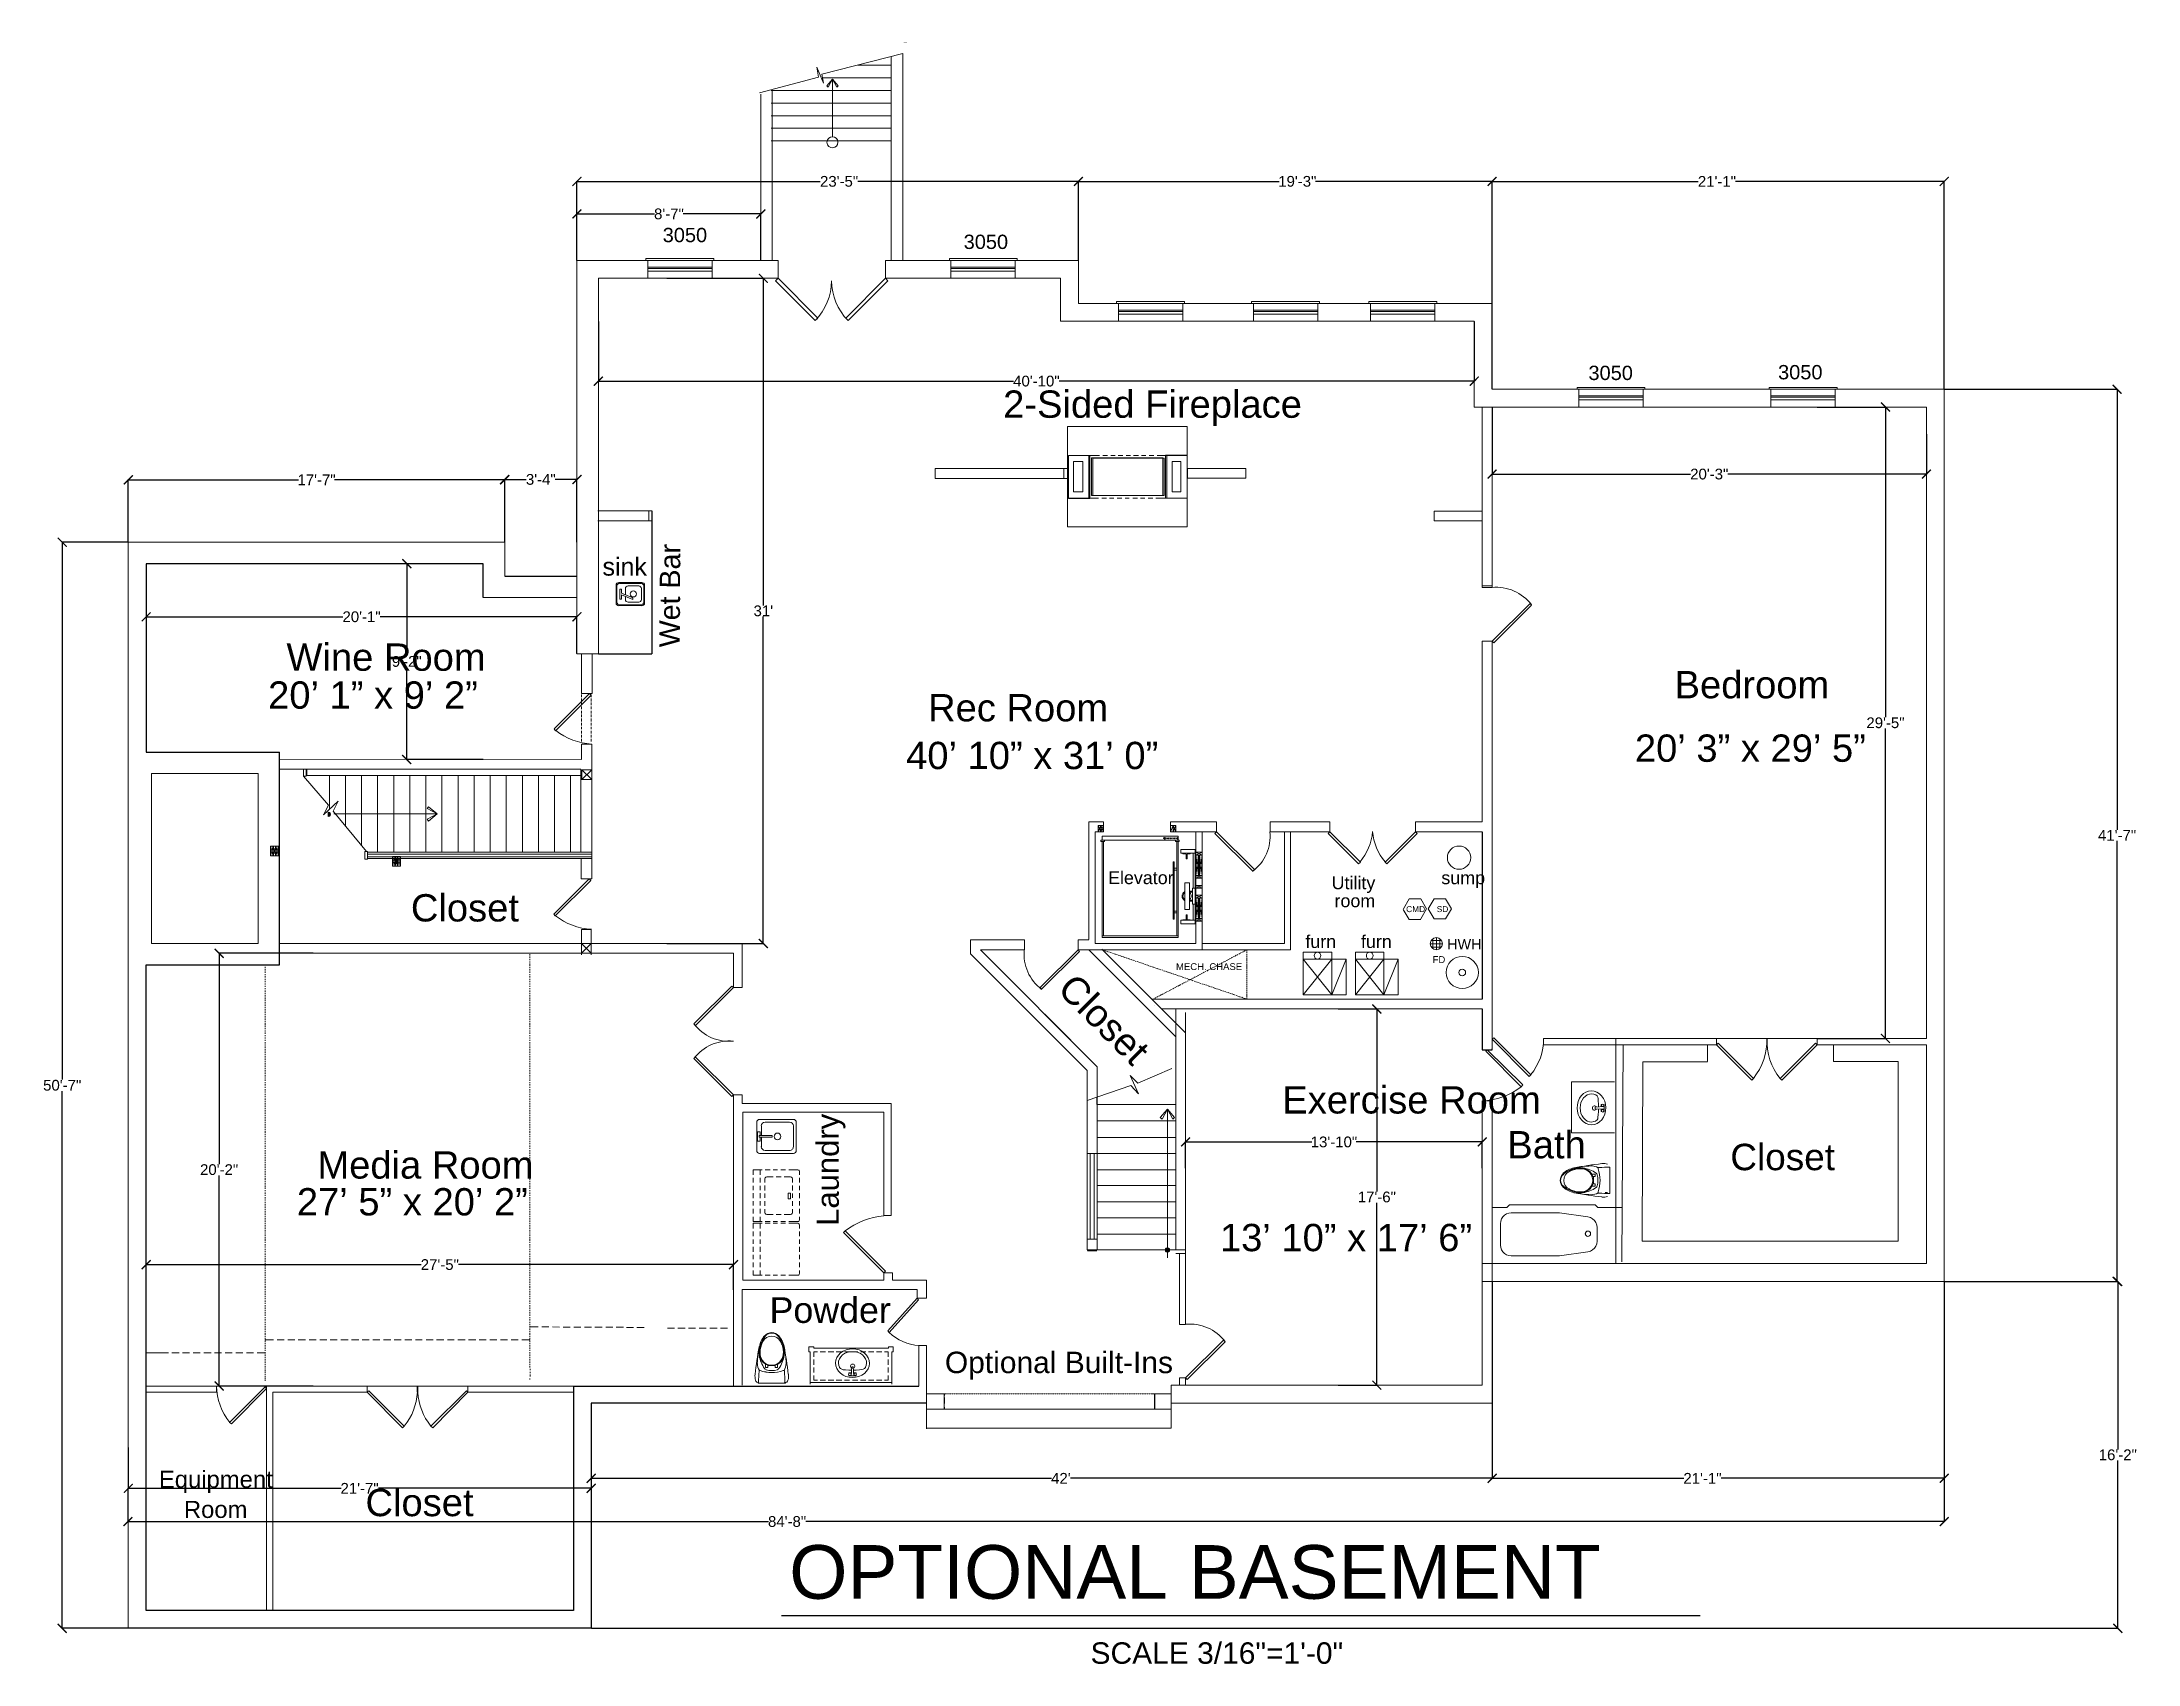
# Model space of a CAD drawing. Header units: inches. Extents: x 38 to 8673, y 1 to 7200.
# Drawn here: x 931 to 2103, y 732 to 1639 of the extents above; entities that cross this region are included whole.
import ezdxf

# ---------------------------------------------------------------- set-up
doc = ezdxf.new("R2010")
doc.units = ezdxf.units.IN
doc.header["$MEASUREMENT"] = 0
doc.linetypes.add('ACAD_ISO02W100', pattern=[15, 12, -3])
doc.layers.add('PDF5_WALLELEV1-2', color=7, linetype='Continuous')
doc.layers.add('PDF_Text', color=7, linetype='Continuous')
doc.layers.add('PDF_Layer 1', color=7, linetype='Continuous', true_color=0xffffff)
doc.styles.add('PDF Arial', font='arial.ttf')
doc.styles.get("Standard").update_dxf_attribs({"font": 'arial.ttf'})
doc.dimstyles.get("Standard").update_dxf_attribs({"dimtxt": 6, "dimasz": 5, "dimexe": 0.18, "dimexo": 0.0625, "dimgap": 0.09, "dimtad": 0, "dimtih": 1, "dimtoh": 1, "dimdec": 0, "dimzin": 0, "dimdsep": 46, "dimlunit": 4, "dimtxsty": 'Standard', "dimblk": 'ARCHTICK', "dimcen": 0.09, "dimclrd": 3, "dimclre": 3, "dimclrt": 1, "dimadec": 0, "dimazin": 0, "dimtfac": 1, "dimtdec": 0, "dimtofl": 0, "dimtmove": 0, "dimatfit": 3, "dimfxl": 100, "dimtolj": 1, "dimtzin": 0, "dimarcsym": 0})

msp = doc.modelspace()

# ---------------------------------------------------------------- texts
at = {"layer": 'PDF_Text', "lineweight": 0, "attachment_point": 7, "style": 'PDF Arial'}
for s, insert, char_height in [('3050', (1277.9, 1526.6), 8), ('3050', (1446.3, 1522.8), 8), ('3050', (1795.9, 1449.5), 8), ('3050', (1902, 1449.9), 8), ('2-Sided Fireplace', (1468.4, 1423.9), 15.271), ('sink', (1244.2, 1340.1), 10.02), ('Wine Room', (1067.4, 1286.8), 15.27), ('20’ 1” x 9’ 2”', (1057.1, 1265.6), 15.271), ('Bedroom', (1844.1, 1271.4), 15.27), ('Rec Room', (1426.4, 1258.5), 15.27), ('40’ 10” x 31’ 0”', (1414.1, 1231.8), 15.271), ('20’ 3” x 29’ 5”', (1821.9, 1235.9), 15.271), ('Elevator', (1527.1, 1167.6), 7.16), ('sump', (1713.6, 1165.5), 7.16), ('Closet', (1137, 1146.6), 15.27), ('Utility', (1652.2, 1162.7), 7.16), ('room', (1653.8, 1154.7), 7.16), ('CMD     SD', (1693.9, 1152), 3.34), ('furn     furn', (1637.5, 1131.9), 7.158), ('FD', (1708.7, 1123.6), 3.82), ('HWH', (1716.9, 1131.2), 5.73), ('MECH. CHASE', (1565.1, 1119.6), 3.818), ('Exercise Room', (1624.6, 1039.2), 15.271), ('Bath', (1750.5, 1014.1), 15.27), ('Closet', (1875.3, 1007.5), 14.79), ('Media Room', (1084.7, 1002.8), 15.27), ('27’ 5” x 20’ 2”', (1073.2, 982.2), 15.271), ('13’ 10” x 17’ 6”', (1589.7, 962.2), 15.271), ('Powder', (1337.7, 922.1), 14.32), ('Optional Built-Ins', (1435.8, 890.6), 12), ('Equipment', (996, 827.2), 9.54), ('Room', (1010, 813.1), 9.54), ('Closet', (1111.6, 814), 15.27), ('OPTIONAL BASEMENT', (1348.7, 767.6), 30), ('\\A1;SCALE 3/16"=1\'-0"', (1517.3, 731.5), 12)]:
    msp.add_mtext(s, dxfattribs=dict(at, insert=insert, char_height=char_height))
for s, insert, char_height, rotation in [('Wet Bar', (1287.6, 1300.1), 11.45, 89.6472), ('Closet', (1497.9, 1108), 15.27, 315), ('Laundry', (1380.2, 976.6), 12.41, 90)]:
    msp.add_mtext(s, dxfattribs=dict(at, insert=insert, char_height=char_height, rotation=rotation))

# ---------------------------------------------------------------- blocks, each defined once
blk = doc.blocks.new('_ArchTick')
at = {"color": 0, "linetype": 'ByBlock', "const_width": 0.15}
blk.add_lwpolyline([(-0.5, -0.5), (0.5, 0.5)], dxfattribs=at)
blk = doc.blocks.new('*D1')
at = {"color": 3, "lineweight": -2, "transparency": 16777216}
for p, q in [((1742, 1434.4), (1742, 1396.8)), ((1985, 1419.4), (1985, 1396.8)), ((1742, 1397), (1853, 1397)), ((1985, 1397), (1873.9, 1397))]:
    blk.add_line(p, q, dxfattribs=at)
at = {"layer": 'Defpoints', "color": 0, "transparency": 16777216}
for p in [(1742, 1434.5), (1985, 1419.5), (1985, 1397)]:
    blk.add_point(p, dxfattribs=at)
at = {"color": 3, "lineweight": -2, "transparency": 16777216, "xscale": 5, "yscale": 5, "zscale": 5, "rotation": 180}
blk.add_blockref('_ArchTick', (1742, 1397), dxfattribs=at)
at = {"color": 3, "lineweight": -2, "transparency": 16777216, "xscale": 5, "yscale": 5, "zscale": 5}
blk.add_blockref('_ArchTick', (1985, 1397), dxfattribs=at)
at = {"color": 1, "transparency": 16777216, "insert": (1863.5, 1397), "char_height": 6, "attachment_point": 5}
blk.add_mtext('\\A1;20\'-3"', dxfattribs=at)
blk = doc.blocks.new('*D2')
at = {"color": 3, "lineweight": -2, "transparency": 16777216}
for p, q in [((1241.9, 1482.4), (1241.9, 1448.8)), ((1732, 1482.4), (1732, 1448.8)), ((1241.9, 1449), (1474.1, 1449)), ((1732, 1449), (1499.8, 1449))]:
    blk.add_line(p, q, dxfattribs=at)
at = {"layer": 'Defpoints', "color": 0, "transparency": 16777216}
for p in [(1241.9, 1482.5), (1732, 1482.5), (1241.9, 1449)]:
    blk.add_point(p, dxfattribs=at)
at = {"color": 3, "lineweight": -2, "transparency": 16777216, "xscale": 5, "yscale": 5, "zscale": 5, "rotation": 180}
blk.add_blockref('_ArchTick', (1241.9, 1449), dxfattribs=at)
at = {"color": 3, "lineweight": -2, "transparency": 16777216, "xscale": 5, "yscale": 5, "zscale": 5}
blk.add_blockref('_ArchTick', (1732, 1449), dxfattribs=at)
at = {"color": 1, "transparency": 16777216, "insert": (1487, 1449), "char_height": 6, "attachment_point": 5}
blk.add_mtext('\\A1;40\'-10"', dxfattribs=at)
blk = doc.blocks.new('*D3')
at = {"color": 3, "lineweight": -2, "transparency": 16777216}
for p, q in [((988.9, 1320.9), (988.9, 1317)), ((988.9, 1317.2), (1099, 1317.2)), ((1229.9, 1317.2), (1119.9, 1317.2)), ((1229.9, 1296.6), (1229.9, 1317.4))]:
    blk.add_line(p, q, dxfattribs=at)
at = {"layer": 'Defpoints', "color": 0, "transparency": 16777216}
for p in [(988.9, 1321), (988.9, 1317.2), (1229.9, 1296.5)]:
    blk.add_point(p, dxfattribs=at)
at = {"color": 3, "lineweight": -2, "transparency": 16777216, "xscale": 5, "yscale": 5, "zscale": 5, "rotation": 180}
blk.add_blockref('_ArchTick', (988.9, 1317.2), dxfattribs=at)
at = {"color": 3, "lineweight": -2, "transparency": 16777216, "xscale": 5, "yscale": 5, "zscale": 5}
blk.add_blockref('_ArchTick', (1229.9, 1317.2), dxfattribs=at)
at = {"color": 1, "transparency": 16777216, "insert": (1109.4, 1317.2), "char_height": 6, "attachment_point": 5}
blk.add_mtext('\\A1;20\'-1"', dxfattribs=at)
blk = doc.blocks.new('*D4')
at = {"color": 3, "lineweight": -2, "transparency": 16777216}
for p, q in [((1177.4, 1346.9), (1134.5, 1346.9)), ((1134.7, 1346.9), (1134.7, 1295.3)), ((1134.7, 1237.4), (1134.7, 1289)), ((1177.4, 1237.4), (1134.5, 1237.4))]:
    blk.add_line(p, q, dxfattribs=at)
at = {"layer": 'Defpoints', "color": 0, "transparency": 16777216}
for p in [(1177.5, 1346.9), (1134.7, 1237.4), (1177.4, 1237.4)]:
    blk.add_point(p, dxfattribs=at)
at = {"color": 3, "lineweight": -2, "transparency": 16777216, "xscale": 5, "yscale": 5, "zscale": 5}
for p, rotation in [((1134.7, 1346.9), 90), ((1134.7, 1237.4), 270)]:
    blk.add_blockref('_ArchTick', p, dxfattribs=dict(at, rotation=rotation))
at = {"color": 1, "transparency": 16777216, "insert": (1134.7, 1292.2), "char_height": 6, "attachment_point": 5}
blk.add_mtext('\\A1;9\'-2"', dxfattribs=at)
blk = doc.blocks.new('*D5')
at = {"color": 3, "lineweight": -2, "transparency": 16777216}
for p, q in [((988.9, 942), (988.9, 955.1)), ((988.9, 954.9), (1142.8, 954.9)), ((1317.5, 954.9), (1163.7, 954.9)), ((1317.5, 940.8), (1317.5, 955.1))]:
    blk.add_line(p, q, dxfattribs=at)
at = {"layer": 'Defpoints', "color": 0, "transparency": 16777216}
for p in [(1317.5, 954.9), (988.9, 942), (1317.5, 940.8)]:
    blk.add_point(p, dxfattribs=at)
at = {"color": 3, "lineweight": -2, "transparency": 16777216, "xscale": 5, "yscale": 5, "zscale": 5, "rotation": 180}
blk.add_blockref('_ArchTick', (988.9, 954.9), dxfattribs=at)
at = {"color": 3, "lineweight": -2, "transparency": 16777216, "xscale": 5, "yscale": 5, "zscale": 5}
blk.add_blockref('_ArchTick', (1317.5, 954.9), dxfattribs=at)
at = {"color": 1, "transparency": 16777216, "insert": (1153.2, 954.9), "char_height": 6, "attachment_point": 5}
blk.add_mtext('\\A1;27\'-5"', dxfattribs=at)
blk = doc.blocks.new('*D6')
at = {"color": 3, "lineweight": -2, "transparency": 16777216}
for p, q in [((1082.4, 1129), (1029.5, 1129)), ((1029.7, 1129), (1029.7, 1011.1)), ((1029.7, 887), (1029.7, 1004.8)), ((1082.4, 887), (1029.5, 887))]:
    blk.add_line(p, q, dxfattribs=at)
at = {"layer": 'Defpoints', "color": 0, "transparency": 16777216}
for p in [(1029.7, 1129), (1082.4, 1129), (1082.4, 887)]:
    blk.add_point(p, dxfattribs=at)
at = {"color": 3, "lineweight": -2, "transparency": 16777216, "xscale": 5, "yscale": 5, "zscale": 5}
for p, rotation in [((1029.7, 1129), 90), ((1029.7, 887), 270)]:
    blk.add_blockref('_ArchTick', p, dxfattribs=dict(at, rotation=rotation))
at = {"color": 1, "transparency": 16777216, "insert": (1029.7, 1008), "char_height": 6, "attachment_point": 5}
blk.add_mtext('\\A1;20\'-2"', dxfattribs=at)
blk = doc.blocks.new('*D7')
at = {"color": 3, "lineweight": -2, "transparency": 16777216}
for p, q in [((1280.2, 1506.5), (1334.4, 1506.5)), ((1334.2, 1506.5), (1334.2, 1323.6)), ((1334.2, 1134.5), (1334.2, 1317.3)), ((1280.2, 1134.5), (1334.4, 1134.5))]:
    blk.add_line(p, q, dxfattribs=at)
at = {"layer": 'Defpoints', "color": 0, "transparency": 16777216}
for p in [(1280.1, 1506.5), (1334.2, 1506.5), (1280.1, 1134.5)]:
    blk.add_point(p, dxfattribs=at)
at = {"color": 3, "lineweight": -2, "transparency": 16777216, "xscale": 5, "yscale": 5, "zscale": 5}
for p, rotation in [((1334.2, 1506.5), 90), ((1334.2, 1134.5), 270)]:
    blk.add_blockref('_ArchTick', p, dxfattribs=dict(at, rotation=rotation))
at = {"color": 1, "transparency": 16777216, "insert": (1334.2, 1320.5), "char_height": 6, "attachment_point": 5}
blk.add_mtext("\\A1;31'", dxfattribs=at)
blk = doc.blocks.new('*D8')
at = {"color": 3, "lineweight": -2, "transparency": 16777216}
for p, q in [((1923.9, 1434.5), (1962.3, 1434.5)), ((1962.1, 1434.5), (1962.1, 1261.1)), ((1962.1, 1081.4), (1962.1, 1254.8)), ((1923.9, 1081.4), (1962.3, 1081.4))]:
    blk.add_line(p, q, dxfattribs=at)
at = {"layer": 'Defpoints', "color": 0, "transparency": 16777216}
for p in [(1923.9, 1434.5), (1962.1, 1434.5), (1923.9, 1081.4)]:
    blk.add_point(p, dxfattribs=at)
at = {"color": 3, "lineweight": -2, "transparency": 16777216, "xscale": 5, "yscale": 5, "zscale": 5}
for p, rotation in [((1962.1, 1434.5), 90), ((1962.1, 1081.4), 270)]:
    blk.add_blockref('_ArchTick', p, dxfattribs=dict(at, rotation=rotation))
at = {"color": 1, "transparency": 16777216, "insert": (1962.1, 1257.9), "char_height": 6, "attachment_point": 5}
blk.add_mtext('\\A1;29\'-5"', dxfattribs=at)
blk = doc.blocks.new('*D9')
at = {"color": 3, "lineweight": -2, "transparency": 16777216}
for p, q in [((1570.5, 1008.8), (1570.5, 1023.7)), ((1570.5, 1023.5), (1641.1, 1023.5)), ((1736.5, 1023.5), (1665.9, 1023.5)), ((1736.5, 1008.8), (1736.5, 1023.7))]:
    blk.add_line(p, q, dxfattribs=at)
at = {"layer": 'Defpoints', "color": 0, "transparency": 16777216}
for p in [(1736.5, 1023.5), (1570.5, 1008.7), (1736.5, 1008.7)]:
    blk.add_point(p, dxfattribs=at)
at = {"color": 3, "lineweight": -2, "transparency": 16777216, "xscale": 5, "yscale": 5, "zscale": 5, "rotation": 180}
blk.add_blockref('_ArchTick', (1570.5, 1023.5), dxfattribs=at)
at = {"color": 3, "lineweight": -2, "transparency": 16777216, "xscale": 5, "yscale": 5, "zscale": 5}
blk.add_blockref('_ArchTick', (1736.5, 1023.5), dxfattribs=at)
at = {"color": 1, "transparency": 16777216, "insert": (1653.5, 1023.5), "char_height": 6, "attachment_point": 5}
blk.add_mtext('\\A1;13\'-10"', dxfattribs=at)
blk = doc.blocks.new('*D10')
at = {"color": 3, "lineweight": -2, "transparency": 16777216}
for p, q in [((1655.8, 1097.9), (1677.7, 1097.9)), ((1677.5, 1097.9), (1677.5, 995.8)), ((1677.5, 887.5), (1677.5, 989.5)), ((1655.8, 887.5), (1677.7, 887.5))]:
    blk.add_line(p, q, dxfattribs=at)
at = {"layer": 'Defpoints', "color": 0, "transparency": 16777216}
for p in [(1655.8, 1097.9), (1655.8, 887.5), (1677.5, 887.5)]:
    blk.add_point(p, dxfattribs=at)
at = {"color": 3, "lineweight": -2, "transparency": 16777216, "xscale": 5, "yscale": 5, "zscale": 5}
for p, rotation in [((1677.5, 1097.9), 90), ((1677.5, 887.5), 270)]:
    blk.add_blockref('_ArchTick', p, dxfattribs=dict(at, rotation=rotation))
at = {"color": 1, "transparency": 16777216, "insert": (1677.5, 992.7), "char_height": 6, "attachment_point": 5}
blk.add_mtext('\\A1;17\'-6"', dxfattribs=at)
blk = doc.blocks.new('*D11')
at = {"color": 3, "lineweight": -2, "transparency": 16777216}
for p, q in [((1237.9, 856.2), (1237.9, 829.6)), ((978.9, 852.7), (978.9, 829.6)), ((978.9, 829.8), (1097.9, 829.8)), ((1237.9, 829.8), (1118.8, 829.8))]:
    blk.add_line(p, q, dxfattribs=at)
at = {"layer": 'Defpoints', "color": 0, "transparency": 16777216}
for p in [(1237.9, 856.3), (978.9, 852.8), (1237.9, 829.8)]:
    blk.add_point(p, dxfattribs=at)
at = {"color": 3, "lineweight": -2, "transparency": 16777216, "xscale": 5, "yscale": 5, "zscale": 5, "rotation": 180}
blk.add_blockref('_ArchTick', (978.9, 829.8), dxfattribs=at)
at = {"color": 3, "lineweight": -2, "transparency": 16777216, "xscale": 5, "yscale": 5, "zscale": 5}
blk.add_blockref('_ArchTick', (1237.9, 829.8), dxfattribs=at)
at = {"color": 1, "transparency": 16777216, "insert": (1108.3, 829.8), "char_height": 6, "attachment_point": 5}
blk.add_mtext('\\A1;21\'-7"', dxfattribs=at)
blk = doc.blocks.new('*D12')
at = {"color": 3, "lineweight": -2, "transparency": 16777216}
for p, q in [((1237.9, 877.4), (1237.9, 835.2)), ((1742.1, 877.3), (1742.1, 835.2)), ((1237.9, 835.4), (1495.4, 835.4)), ((1742.1, 835.4), (1506, 835.4))]:
    blk.add_line(p, q, dxfattribs=at)
at = {"layer": 'Defpoints', "color": 0, "transparency": 16777216}
for p in [(1237.9, 877.5), (1742.1, 877.4), (1742.1, 835.4)]:
    blk.add_point(p, dxfattribs=at)
at = {"color": 3, "lineweight": -2, "transparency": 16777216, "xscale": 5, "yscale": 5, "zscale": 5, "rotation": 180}
blk.add_blockref('_ArchTick', (1237.9, 835.4), dxfattribs=at)
at = {"color": 3, "lineweight": -2, "transparency": 16777216, "xscale": 5, "yscale": 5, "zscale": 5}
blk.add_blockref('_ArchTick', (1742.1, 835.4), dxfattribs=at)
at = {"color": 1, "transparency": 16777216, "insert": (1500.7, 835.4), "char_height": 6, "attachment_point": 5}
blk.add_mtext("\\A1;42'", dxfattribs=at)
blk = doc.blocks.new('*D13')
at = {"color": 3, "lineweight": -2, "transparency": 16777216}
for p, q in [((1742, 945.4), (1742, 835.2)), ((1995, 945.4), (1995, 835.2)), ((1742, 835.4), (1849.3, 835.4)), ((1995, 835.4), (1870.1, 835.4))]:
    blk.add_line(p, q, dxfattribs=at)
at = {"layer": 'Defpoints', "color": 0, "transparency": 16777216}
for p in [(1742, 945.5), (1995, 945.5), (1995, 835.4)]:
    blk.add_point(p, dxfattribs=at)
at = {"color": 3, "lineweight": -2, "transparency": 16777216, "xscale": 5, "yscale": 5, "zscale": 5, "rotation": 180}
blk.add_blockref('_ArchTick', (1742, 835.4), dxfattribs=at)
at = {"color": 3, "lineweight": -2, "transparency": 16777216, "xscale": 5, "yscale": 5, "zscale": 5}
blk.add_blockref('_ArchTick', (1995, 835.4), dxfattribs=at)
at = {"color": 1, "transparency": 16777216, "insert": (1859.7, 835.4), "char_height": 6, "attachment_point": 5}
blk.add_mtext('\\A1;21\'-1"', dxfattribs=at)
blk = doc.blocks.new('*D14')
at = {"color": 3, "lineweight": -2, "transparency": 16777216}
for p, q in [((1995, 945.4), (1995, 811)), ((978.7, 829.9), (978.7, 811)), ((978.7, 811.2), (1337.1, 811.2)), ((1995, 811.2), (1357.9, 811.2))]:
    blk.add_line(p, q, dxfattribs=at)
at = {"layer": 'Defpoints', "color": 0, "transparency": 16777216}
for p in [(1995, 945.5), (978.7, 829.9), (1995, 811.2)]:
    blk.add_point(p, dxfattribs=at)
at = {"color": 3, "lineweight": -2, "transparency": 16777216, "xscale": 5, "yscale": 5, "zscale": 5, "rotation": 180}
blk.add_blockref('_ArchTick', (978.7, 811.2), dxfattribs=at)
at = {"color": 3, "lineweight": -2, "transparency": 16777216, "xscale": 5, "yscale": 5, "zscale": 5}
blk.add_blockref('_ArchTick', (1995, 811.2), dxfattribs=at)
at = {"color": 1, "transparency": 16777216, "insert": (1347.5, 811.2), "char_height": 6, "attachment_point": 5}
blk.add_mtext('\\A1;84\'-8"', dxfattribs=at)
blk = doc.blocks.new('*D15')
at = {"color": 3, "lineweight": -2, "transparency": 16777216}
for p, q in [((978.9, 1358.9), (941.7, 1358.9)), ((941.9, 1358.9), (941.9, 1058.4)), ((941.9, 751.5), (941.9, 1052)), ((978.7, 751.5), (941.7, 751.5))]:
    blk.add_line(p, q, dxfattribs=at)
at = {"layer": 'Defpoints', "color": 0, "transparency": 16777216}
for p in [(941.9, 1358.9), (978.9, 1358.9), (978.7, 751.5)]:
    blk.add_point(p, dxfattribs=at)
at = {"color": 3, "lineweight": -2, "transparency": 16777216, "xscale": 5, "yscale": 5, "zscale": 5}
for p, rotation in [((941.9, 1358.9), 90), ((941.9, 751.5), 270)]:
    blk.add_blockref('_ArchTick', p, dxfattribs=dict(at, rotation=rotation))
at = {"color": 1, "transparency": 16777216, "insert": (941.9, 1055.2), "char_height": 6, "attachment_point": 5}
blk.add_mtext('\\A1;50\'-7"', dxfattribs=at)
blk = doc.blocks.new('*D16')
at = {"color": 3, "lineweight": -2, "transparency": 16777216}
for p, q in [((1995.1, 1444.5), (2091.9, 1444.5)), ((2091.7, 1444.5), (2091.7, 1198.1)), ((2091.7, 945.5), (2091.7, 1191.9)), ((1995.1, 945.5), (2091.9, 945.5))]:
    blk.add_line(p, q, dxfattribs=at)
at = {"layer": 'Defpoints', "color": 0, "transparency": 16777216}
for p in [(1995, 1444.5), (2091.7, 1444.5), (1995, 945.5)]:
    blk.add_point(p, dxfattribs=at)
at = {"color": 3, "lineweight": -2, "transparency": 16777216, "xscale": 5, "yscale": 5, "zscale": 5}
for p, rotation in [((2091.7, 1444.5), 90), ((2091.7, 945.5), 270)]:
    blk.add_blockref('_ArchTick', p, dxfattribs=dict(at, rotation=rotation))
at = {"color": 1, "transparency": 16777216, "insert": (2091.7, 1195), "char_height": 6, "attachment_point": 5}
blk.add_mtext('\\A1;41\'-7"', dxfattribs=at)
blk = doc.blocks.new('*D17')
at = {"color": 3, "lineweight": -2, "transparency": 16777216}
for p, q in [((1995.1, 945.5), (2092.3, 945.5)), ((2092.1, 945.5), (2092.1, 851.6)), ((2092.1, 751.5), (2092.1, 845.3)), ((1238, 751.5), (2092.3, 751.5))]:
    blk.add_line(p, q, dxfattribs=at)
at = {"layer": 'Defpoints', "color": 0, "transparency": 16777216}
for p in [(1995, 945.5), (2092.1, 945.5), (1237.9, 751.5)]:
    blk.add_point(p, dxfattribs=at)
at = {"color": 3, "lineweight": -2, "transparency": 16777216, "xscale": 5, "yscale": 5, "zscale": 5}
for p, rotation in [((2092.1, 945.5), 90), ((2092.1, 751.5), 270)]:
    blk.add_blockref('_ArchTick', p, dxfattribs=dict(at, rotation=rotation))
at = {"color": 1, "transparency": 16777216, "insert": (2092.1, 848.5), "char_height": 6, "attachment_point": 5}
blk.add_mtext('\\A1;16\'-2"', dxfattribs=at)
blk = doc.blocks.new('*D18')
at = {"color": 3, "lineweight": -2, "transparency": 16777216}
for p, q in [((978.9, 1359), (978.9, 1394)), ((978.9, 1393.8), (1074.1, 1393.8)), ((1189.5, 1393.8), (1094.3, 1393.8)), ((1189.5, 1359), (1189.5, 1394))]:
    blk.add_line(p, q, dxfattribs=at)
at = {"layer": 'Defpoints', "color": 0, "transparency": 16777216}
for p in [(978.9, 1393.8), (978.9, 1358.9), (1189.5, 1358.9)]:
    blk.add_point(p, dxfattribs=at)
at = {"color": 3, "lineweight": -2, "transparency": 16777216, "xscale": 5, "yscale": 5, "zscale": 5, "rotation": 180}
blk.add_blockref('_ArchTick', (978.9, 1393.8), dxfattribs=at)
at = {"color": 3, "lineweight": -2, "transparency": 16777216, "xscale": 5, "yscale": 5, "zscale": 5}
blk.add_blockref('_ArchTick', (1189.5, 1393.8), dxfattribs=at)
at = {"color": 1, "transparency": 16777216, "insert": (1084.2, 1393.8), "char_height": 6, "attachment_point": 5}
blk.add_mtext('\\A1;17\'-7"', dxfattribs=at)
blk = doc.blocks.new('*D19')
at = {"color": 3, "lineweight": -2, "transparency": 16777216}
for p, q in [((1189.5, 1359), (1189.5, 1394.2)), ((1189.5, 1394), (1201.6, 1394)), ((1229.9, 1394), (1217.8, 1394)), ((1229.9, 1359), (1229.9, 1394.2))]:
    blk.add_line(p, q, dxfattribs=at)
at = {"layer": 'Defpoints', "color": 0, "transparency": 16777216}
for p in [(1229.9, 1394), (1189.5, 1358.9), (1229.9, 1358.9)]:
    blk.add_point(p, dxfattribs=at)
at = {"color": 3, "lineweight": -2, "transparency": 16777216, "xscale": 5, "yscale": 5, "zscale": 5, "rotation": 180}
blk.add_blockref('_ArchTick', (1189.5, 1394), dxfattribs=at)
at = {"color": 3, "lineweight": -2, "transparency": 16777216, "xscale": 5, "yscale": 5, "zscale": 5}
blk.add_blockref('_ArchTick', (1229.9, 1394), dxfattribs=at)
at = {"color": 1, "transparency": 16777216, "insert": (1209.7, 1394), "char_height": 6, "attachment_point": 5}
blk.add_mtext('\\A1;3\'-4"', dxfattribs=at)
blk = doc.blocks.new('*D20')
at = {"color": 3, "lineweight": -2, "transparency": 16777216}
for p, q in [((1229.9, 1516.5), (1229.9, 1542.6)), ((1229.9, 1542.5), (1273.3, 1542.5)), ((1332.8, 1542.5), (1289.4, 1542.5)), ((1332.8, 1516.5), (1332.8, 1542.6))]:
    blk.add_line(p, q, dxfattribs=at)
at = {"layer": 'Defpoints', "color": 0, "transparency": 16777216}
for p in [(1332.8, 1542.5), (1229.9, 1516.5), (1332.8, 1516.5)]:
    blk.add_point(p, dxfattribs=at)
at = {"color": 3, "lineweight": -2, "transparency": 16777216, "xscale": 5, "yscale": 5, "zscale": 5, "rotation": 180}
blk.add_blockref('_ArchTick', (1229.9, 1542.5), dxfattribs=at)
at = {"color": 3, "lineweight": -2, "transparency": 16777216, "xscale": 5, "yscale": 5, "zscale": 5}
blk.add_blockref('_ArchTick', (1332.8, 1542.5), dxfattribs=at)
at = {"color": 1, "transparency": 16777216, "insert": (1281.4, 1542.5), "char_height": 6, "attachment_point": 5}
blk.add_mtext('\\A1;8\'-7"', dxfattribs=at)
blk = doc.blocks.new('*D21')
at = {"color": 3, "lineweight": -2, "transparency": 16777216}
for p, q in [((1229.9, 1516.5), (1229.9, 1560.9)), ((1229.9, 1560.7), (1366.1, 1560.7)), ((1510.5, 1560.7), (1387, 1560.7)), ((1510.5, 1516.5), (1510.5, 1560.9))]:
    blk.add_line(p, q, dxfattribs=at)
at = {"layer": 'Defpoints', "color": 0, "transparency": 16777216}
for p in [(1510.5, 1560.7), (1229.9, 1516.5), (1510.5, 1516.5)]:
    blk.add_point(p, dxfattribs=at)
at = {"color": 3, "lineweight": -2, "transparency": 16777216, "xscale": 5, "yscale": 5, "zscale": 5, "rotation": 180}
blk.add_blockref('_ArchTick', (1229.9, 1560.7), dxfattribs=at)
at = {"color": 3, "lineweight": -2, "transparency": 16777216, "xscale": 5, "yscale": 5, "zscale": 5}
blk.add_blockref('_ArchTick', (1510.5, 1560.7), dxfattribs=at)
at = {"color": 1, "transparency": 16777216, "insert": (1376.6, 1560.7), "char_height": 6, "attachment_point": 5}
blk.add_mtext('\\A1;23\'-5"', dxfattribs=at)
blk = doc.blocks.new('*D22')
at = {"color": 3, "lineweight": -2, "transparency": 16777216}
for p, q in [((1510.5, 1516.5), (1510.5, 1560.9)), ((1510.5, 1560.7), (1622.8, 1560.7)), ((1742, 1560.7), (1643.1, 1560.7)), ((1742, 1492.5), (1742, 1560.9))]:
    blk.add_line(p, q, dxfattribs=at)
at = {"layer": 'Defpoints', "color": 0, "transparency": 16777216}
for p in [(1742, 1560.7), (1510.5, 1516.5), (1742, 1492.5)]:
    blk.add_point(p, dxfattribs=at)
at = {"color": 3, "lineweight": -2, "transparency": 16777216, "xscale": 5, "yscale": 5, "zscale": 5, "rotation": 180}
blk.add_blockref('_ArchTick', (1510.5, 1560.7), dxfattribs=at)
at = {"color": 3, "lineweight": -2, "transparency": 16777216, "xscale": 5, "yscale": 5, "zscale": 5}
blk.add_blockref('_ArchTick', (1742, 1560.7), dxfattribs=at)
at = {"color": 1, "transparency": 16777216, "insert": (1633, 1560.7), "char_height": 6, "attachment_point": 5}
blk.add_mtext('\\A1;19\'-3"', dxfattribs=at)
blk = doc.blocks.new('*D23')
at = {"color": 3, "lineweight": -2, "transparency": 16777216}
for p, q in [((1742, 1444.5), (1742, 1560.9)), ((1742, 1560.7), (1857.3, 1560.7)), ((1995, 1560.7), (1878.2, 1560.7)), ((1995, 1444.5), (1995, 1560.9))]:
    blk.add_line(p, q, dxfattribs=at)
at = {"layer": 'Defpoints', "color": 0, "transparency": 16777216}
for p in [(1995, 1560.7), (1742, 1444.5), (1995, 1444.5)]:
    blk.add_point(p, dxfattribs=at)
at = {"color": 3, "lineweight": -2, "transparency": 16777216, "xscale": 5, "yscale": 5, "zscale": 5, "rotation": 180}
blk.add_blockref('_ArchTick', (1742, 1560.7), dxfattribs=at)
at = {"color": 3, "lineweight": -2, "transparency": 16777216, "xscale": 5, "yscale": 5, "zscale": 5}
blk.add_blockref('_ArchTick', (1995, 1560.7), dxfattribs=at)
at = {"color": 1, "transparency": 16777216, "insert": (1867.8, 1560.7), "char_height": 6, "attachment_point": 5}
blk.add_mtext('\\A1;21\'-1"', dxfattribs=at)

# ---------------------------------------------------------------- dimensions: what is measured, and where the dimension line sits
for base, p1, p2, picture, middle in [((1510.5, 1560.7), (1229.9, 1516.5), (1510.5, 1516.5), '*D21', (1376.6, 1560.7)), ((1742.0167, 1560.7129), (1510.5234, 1516.4565), (1742.0167, 1492.457), '*D22', (1632.9626, 1560.7129)), ((1995, 1560.7), (1742, 1444.5), (1995, 1444.5), '*D23', (1867.8, 1560.7)), ((1995, 811.2), (978.7, 829.9), (1995, 945.5), '*D14', (1347.5, 811.2)), ((1995, 835.4), (1742, 945.5), (1995, 945.5), '*D13', (1859.7, 835.4)), ((1742.1, 835.4), (1237.9, 877.5), (1742.1, 877.4), '*D12', (1500.7, 835.4)), ((1237.9, 829.8), (978.9, 852.8), (1237.9, 856.3), '*D11', (1108.3, 829.8))]:
    dim = msp.add_linear_dim(base=base, p1=p1, p2=p2, dimstyle='Standard')
    dim.commit()
    dim.dimension.update_dxf_attribs({"geometry": picture, "text_midpoint": middle, "dimtype": 160})
for base, p1, p2, picture, middle in [((1332.8, 1542.5), (1229.9, 1516.5), (1332.8, 1516.5), '*D20', (1281.4, 1542.5)), ((1241.9, 1449), (1732, 1482.5), (1241.9, 1482.5), '*D2', (1487, 1449)), ((1985, 1397), (1742, 1434.5), (1985, 1419.5), '*D1', (1863.5, 1397)), ((978.9, 1393.8), (1189.5, 1358.9), (978.9, 1358.9), '*D18', (1084.2, 1393.8)), ((1229.9, 1394), (1189.5, 1358.9), (1229.9, 1358.9), '*D19', (1209.7, 1394)), ((988.9, 1317.2), (1229.9, 1296.5), (988.9, 1321), '*D3', (1109.4, 1317.2)), ((1736.5, 1023.5), (1570.5, 1008.7), (1736.5, 1008.7), '*D9', (1653.5, 1023.5)), ((1317.5, 954.9), (988.9, 942), (1317.5, 940.8), '*D5', (1153.2, 954.9))]:
    dim = msp.add_linear_dim(base=base, p1=p1, p2=p2, dimstyle='Standard')
    dim.commit()
    dim.dimension.update_dxf_attribs({"geometry": picture, "text_midpoint": middle})
for base, p1, p2, picture, middle in [((1334.2, 1506.5), (1280.1, 1134.5), (1280.1, 1506.5), '*D7', (1334.2, 1320.5)), ((2091.7, 1444.5), (1995, 945.5), (1995, 1444.5), '*D16', (2091.7, 1195)), ((1962.1, 1434.5), (1923.9, 1081.4), (1923.9, 1434.5), '*D8', (1962.1, 1257.9)), ((941.9, 1358.9), (978.7, 751.5), (978.9, 1358.9), '*D15', (941.9, 1055.2)), ((1134.6895, 1237.4309), (1177.4562, 1346.9365), (1177.4332, 1237.4309), '*D4', (1134.6895, 1292.1837)), ((1029.7, 1129), (1082.4, 887), (1082.4, 1129), '*D6', (1029.7, 1008)), ((1677.5, 887.5), (1655.8, 1097.9), (1655.8, 887.5), '*D10', (1677.5, 992.7)), ((2092.1, 945.5), (1237.9, 751.5), (1995, 945.5), '*D17', (2092.1, 848.5))]:
    dim = msp.add_linear_dim(base=base, p1=p1, p2=p2, angle=90, dimstyle='Standard')
    dim.commit()
    dim.dimension.update_dxf_attribs({"geometry": picture, "text_midpoint": middle})

# ---------------------------------------------------------------- hatches: boundary and pattern name
at = {"layer": 'PDF_Layer 1', "lineweight": 0, "transparency": 33554559}
msp.add_hatch(color=256, dxfattribs=at).paths.add_polyline_path([(1414.4, 1638.7), (1412.6, 1638.6), (1412.7, 1638.6), (1413.1, 1638.5), (1415.2, 1638.6), (1414.7, 1638.6)])

# ---------------------------------------------------------------- linework, layer by layer
at = {"lineweight": 0}
for p, q in [((1229.9, 1516.5), (1229.9, 1296.5)), ((1269.5, 1516.5), (1269.5, 1506.5)), ((1305.5, 1516.5), (1305.5, 1506.5)), ((1439.2, 1516.5), (1439.2, 1506.5)), ((1475.2, 1516.5), (1475.2, 1506.5)), ((1532.9, 1492.5), (1532.9, 1482.5)), ((1568.9, 1492.5), (1568.9, 1482.5)), ((1608.4, 1492.5), (1608.4, 1482.5)), ((1644.4, 1492.5), (1644.4, 1482.5)), ((1674, 1492.5), (1674, 1482.5)), ((1710, 1492.5), (1710, 1482.5)), ((1790.5, 1444.5), (1790.5, 1434.5)), ((1826.5, 1444.5), (1826.5, 1434.5)), ((1898, 1444.5), (1898, 1434.5)), ((1934, 1444.5), (1934, 1434.5)), ((1229.9, 1296.5), (1241.9, 1296.5)), ((1238.2, 1226.3), (1232.1, 1226.3)), ((1923.9, 1081.4), (1770.8, 1081.4)), ((1811.2, 1081.1), (1811.2, 955.5)), ((1867.6, 1077.9), (1770.6, 1077.9)), ((1807.8, 1009.4), (1807.8, 994.7)), ((1805.7, 986.8), (1814.8, 986.8)), ((1421.3, 909.7), (1421.3, 887)), ((1168.9, 887), (988.9, 887)), ((1028.3, 883.6), (988.9, 883.6)), ((1435.4, 882.7), (1425.6, 882.7)), ((1435.4, 874.1), (1435.4, 882.7)), ((1562.5, 887.5), (1562.5, 863.5))]:
    msp.add_line(p, q, dxfattribs=at)
for p, q in [((1271.9, 1376.4), (1271.9, 1296.5)), ((988.9, 1346.9), (988.9, 1241.5)), ((1177.5, 1346.9), (988.9, 1346.9)), ((1177.5, 1328), (1177.5, 1346.9)), ((1189.5, 1340), (1229.9, 1340)), ((1241.9, 1296.5), (1271.9, 1296.5)), ((988.9, 1241.5), (1063.5, 1241.5)), ((1063.5, 1122.5), (1063.5, 1241.5)), ((1736.5, 1197), (1736.5, 1103.4)), ((988.9, 1122.5), (1063.5, 1122.5)), ((988.9, 761.5), (988.9, 1122.5)), ((1736.5, 1097.9), (1736.5, 1075.1)), ((1736.5, 1075.1), (1742, 1075.1)), ((1738.5, 1074.2), (1739.3, 1075.1)), ((1742, 1075.1), (1742, 1075.5)), ((1227.9, 887), (1227.9, 761.5)), ((1227.9, 887), (1421.3, 887)), ((1553.1, 882.7), (1553.1, 874.1)), ((1425.6, 877.5), (1237.9, 877.5)), ((1237.9, 877.5), (1237.9, 751.5)), ((1237.9, 751.5), (978.9, 751.5)), ((1227.9, 761.5), (988.9, 761.5)), ((1227.9, 761.5), (1227.9, 761.5))]:
    msp.add_line(p, q)
at = {"layer": 'PDF5_WALLELEV1-2', "lineweight": 25}
msp.add_lwpolyline([(1344.3, 758.7), (1858.4, 758.7)], dxfattribs=at)
at = {"layer": 'PDF_Layer 1', "lineweight": 0}
for points in [[(1412.2, 1516.5), (1412.2, 1632.2), (1366.9, 1620.6), (1367.8, 1615.6), (1364.1, 1624.5), (1365, 1619), (1332.1, 1610.2)], [(1405.8, 1516.5), (1405.8, 1630.6)], [(1367.3, 1618.7), (1405.8, 1618.7)], [(1387.1, 1625.8), (1405.8, 1625.8)], [(1332.8, 1516.5), (1332.8, 1609.5)], [(1338.6, 1611.6), (1405.8, 1611.6)], [(1342.5, 1516.5), (1339.2, 1516.5), (1339.2, 1611.3)], [(1372.9, 1585.7), (1372.9, 1617.8)], [(1338.6, 1604.5), (1405.8, 1604.5)], [(1338.6, 1597.4), (1405.8, 1597.4)], [(1338.6, 1590.4), (1405.8, 1590.4)], [(1338.6, 1583.3), (1405.8, 1583.3)], [(1229.9, 1516.5), (1229.9, 1516.5), (1229.9, 1516.5), (1342.5, 1516.5), (1342.5, 1506.5)], [(1268.5, 1516.5), (1268.5, 1517.5), (1306.5, 1517.5), (1306.5, 1516.5)], [(1269.5, 1510.5), (1269.5, 1516.5)], [(1305.5, 1510.5), (1305.5, 1516.5)], [(1500.5, 1516.5), (1402.5, 1516.5)], [(1402.5, 1506.5), (1402.5, 1516.5)], [(1510.5, 1516.5), (1402.5, 1516.5)], [(1476.3, 1516.5), (1476.3, 1517.5), (1438.3, 1517.5), (1438.3, 1516.5)], [(1439.2, 1510.5), (1439.2, 1516.5)], [(1475.2, 1510.5), (1475.2, 1516.5)], [(1510.5, 1492.5), (1510.5, 1516.5)], [(1241.9, 1296.5), (1241.9, 1296.5), (1241.9, 1296.5), (1241.9, 1506.5), (1342.5, 1506.5)], [(1269.5, 1512.7), (1305.5, 1512.7)], [(1269.5, 1512), (1305.5, 1512)], [(1269.5, 1510.5), (1305.5, 1510.5)], [(1292.5, 1506.5), (1313.9, 1506.5)], [(1315.3, 1506.5), (1336.7, 1506.5)], [(1500.5, 1506.5), (1402.5, 1506.5)], [(1475.2, 1512.7), (1439.2, 1512.7)], [(1475.2, 1512), (1439.2, 1512)], [(1475.2, 1510.5), (1439.2, 1510.5)], [(1500.5, 1482.5), (1500.5, 1506.5)], [(1742, 1492.5), (1510.5, 1492.5)], [(1569.9, 1492.5), (1569.9, 1493.5), (1531.9, 1493.5), (1531.9, 1492.5)], [(1532.9, 1486.5), (1532.9, 1492.5)], [(1568.9, 1486.5), (1568.9, 1492.5)], [(1645.4, 1492.5), (1645.4, 1493.5), (1607.4, 1493.5), (1607.4, 1492.5)], [(1608.4, 1486.5), (1608.4, 1492.5)], [(1644.4, 1486.5), (1644.4, 1492.5)], [(1711.1, 1492.5), (1711.1, 1493.5), (1673.1, 1493.5), (1673.1, 1492.5)], [(1674, 1486.5), (1674, 1492.5)], [(1710, 1486.5), (1710, 1492.5)], [(1736.5, 945.5), (1995, 945.5), (1995, 1444.5), (1742, 1444.5), (1742, 1492.5)], [(1732, 1482.5), (1500.5, 1482.5)], [(1568.9, 1488.7), (1532.9, 1488.7)], [(1568.9, 1488), (1532.9, 1488)], [(1568.9, 1486.5), (1532.9, 1486.5)], [(1644.4, 1488.7), (1608.4, 1488.7)], [(1644.4, 1488), (1608.4, 1488)], [(1644.4, 1486.5), (1608.4, 1486.5)], [(1710, 1488.7), (1674, 1488.7)], [(1710, 1488), (1674, 1488)], [(1710, 1486.5), (1674, 1486.5)], [(1985, 1081.4), (1985, 1434.5), (1732, 1434.5), (1732, 1482.5)], [(1789.5, 1444.5), (1789.5, 1445.5), (1827.5, 1445.5), (1827.5, 1444.5)], [(1790.5, 1438.5), (1790.5, 1444.5)], [(1826.5, 1438.5), (1826.5, 1444.5)], [(1935, 1444.5), (1935, 1445.5), (1897, 1445.5), (1897, 1444.5)], [(1898, 1438.5), (1898, 1444.5)], [(1934, 1438.5), (1934, 1444.5)], [(1736.5, 1334.5), (1736.5, 1434.5), (1736.5, 1333.5), (1742, 1333.5), (1742, 1434.5), (1742, 1334.5)], [(1790.5, 1440.7), (1826.5, 1440.7)], [(1790.5, 1440), (1826.5, 1440)], [(1790.5, 1438.5), (1826.5, 1438.5)], [(1934, 1440.7), (1898, 1440.7)], [(1934, 1440), (1898, 1440)], [(1934, 1438.5), (1898, 1438.5)], [(1571.3, 1407.6), (1571.3, 1423.6), (1504.4, 1423.6), (1504.4, 1407.6), (1504.4, 1423.6)], [(1504.4, 1402.1), (1504.4, 1407.6)], [(1504.4, 1389.1), (1504.4, 1407.6), (1504.4, 1389.1)], [(1504.4, 1383.6), (1504.4, 1407.6), (1504.4, 1383.6)], [(1516.4, 1383.6), (1516.4, 1407.6)], [(1559.3, 1407.6), (1559.3, 1383.6), (1553.9, 1383.6)], [(1571.3, 1402.1), (1571.3, 1407.6), (1571.3, 1383.6), (1571.3, 1384), (1571.3, 1383.6), (1559.3, 1383.6), (1559.3, 1407.6), (1571.3, 1407.6), (1571.3, 1383.6)], [(1571.3, 1389.1), (1571.3, 1407.6), (1571.3, 1389.1)], [(1985, 1297), (1985, 1414), (1985, 1297)], [(1502.3, 1400.1), (1504.4, 1400.1)], [(1504.9, 1383.4), (1504.9, 1407.4), (1504.9, 1407), (1504.9, 1407.4), (1516.9, 1407.4), (1516.9, 1383.4), (1504.9, 1383.4), (1504.9, 1407.4)], [(1516.4, 1398.6), (1516.4, 1401.2)], [(1516.4, 1394.4), (1516.4, 1396.8)], [(1516.9, 1383.4), (1516.9, 1407.4), (1522.4, 1407.4)], [(1524.1, 1407.4), (1526.8, 1407.4)], [(1528.6, 1407.4), (1531, 1407.4)], [(1532.8, 1407.4), (1535.4, 1407.4)], [(1537.3, 1407.4), (1539.7, 1407.4)], [(1541.4, 1407.4), (1544.1, 1407.4)], [(1545.9, 1407.4), (1548.3, 1407.4)], [(1550.1, 1407.4), (1552.7, 1407.4)], [(1554.5, 1407.4), (1559.9, 1407.4), (1559.9, 1402.9)], [(1571.3, 1407.4), (1559.9, 1407.4), (1559.9, 1383.6), (1559.9, 1407.4)], [(1985, 1399.5), (1985, 1297)], [(1502.3, 1394.6), (1504.4, 1394.6)], [(1516.4, 1389.9), (1516.4, 1392.6)], [(1521.7, 1383.6), (1516.4, 1383.6), (1516.4, 1388.2)], [(1241.7, 1370.9), (1270.2, 1370.9), (1270.2, 1376.4), (1241.7, 1376.4)], [(1270.2, 1376.4), (1271.9, 1376.4)], [(1516.4, 1383.6), (1516.4, 1383.6), (1516.4, 1383.6), (1504.4, 1383.6), (1504.4, 1367.6), (1571.3, 1367.6), (1571.3, 1383.6), (1571.3, 1367.6)], [(1526.2, 1383.6), (1523.6, 1383.6)], [(1530.4, 1383.6), (1528, 1383.6)], [(1534.9, 1383.6), (1532.2, 1383.6)], [(1539, 1383.6), (1536.6, 1383.6)], [(1543.5, 1383.6), (1540.9, 1383.6)], [(1547.7, 1383.6), (1545.3, 1383.6)], [(1552.1, 1383.6), (1549.5, 1383.6)], [(1736.5, 1372.5), (1736.5, 1372)], [(1270.2, 1370.9), (1271.9, 1370.9)], [(1736.3, 1370.8), (1736.7, 1370.8)], [(1189.5, 1340), (1189.5, 1358.9), (978.9, 1358.9), (978.9, 751.5)], [(1229.9, 1328), (1229.9, 1328), (1177.5, 1328)], [(1251.8, 1334.9), (1251.8, 1324.9)], [(1252.3, 1334.5), (1252.3, 1325.4)], [(1266.3, 1336.4), (1253.3, 1336.4)], [(1265.8, 1335.9), (1253.8, 1335.9)], [(1254.8, 1329.4), (1254.8, 1327.1), (1254, 1327.1), (1254, 1332.7), (1254.8, 1332.7), (1254.8, 1330.4), (1261.2, 1327.8), (1261.2, 1326.8)], [(1261.2, 1326.8), (1254.8, 1329.4)], [(1257, 1333), (1257, 1329.5)], [(1257, 1328.5), (1257, 1326.9)], [(1264.6, 1334.5), (1258.5, 1334.5)], [(1258.5, 1325.4), (1264.6, 1325.4)], [(1266, 1326.8), (1266, 1333)], [(1267.3, 1325.4), (1267.3, 1334.5)], [(1267.8, 1324.9), (1267.8, 1334.9)], [(1742, 1334.5), (1736.5, 1334.5), (1742, 1334.5)], [(1736.5, 1333.5), (1742, 1333.5)], [(1253.3, 1323.5), (1266.3, 1323.5)], [(1253.8, 1323.9), (1265.8, 1323.9)], [(1241.9, 1313.4), (1241.9, 1297)], [(1742, 1291), (1742, 1303.5), (1736.5, 1303.5), (1736.5, 1291)], [(1736.5, 1303.5), (1742, 1303.5)], [(1736.5, 1291.9), (1736.5, 1302.5)], [(1742, 1291.9), (1742, 1302.5)], [(1232.5, 1296.5), (1232.5, 1274.3)], [(1232.5, 1296.3), (1232.5, 1294.7)], [(1232.5, 1293.9), (1232.5, 1292.5)], [(1232.5, 1291.7), (1232.5, 1290.3)], [(1238.4, 1296.5), (1238.4, 1274.3)], [(1736.5, 1202.5), (1736.5, 1293.3)], [(1232.5, 1289.5), (1232.5, 1287.9)], [(1232.5, 1287.2), (1232.5, 1285.7)], [(1232.5, 1285), (1232.5, 1283.5)], [(1232.5, 1282.7), (1232.5, 1281.2)], [(1232.5, 1280.5), (1232.5, 1279)], [(1232.5, 1278.3), (1232.5, 1276.7)], [(1232.5, 1275.9), (1232.5, 1274.5)], [(1232.5, 1274.3), (1238.4, 1274.3)], [(1232.5, 1273.7), (1232.5, 1272.3)], [(1232.5, 1271.5), (1232.5, 1269.9)], [(1232.5, 1269.2), (1232.5, 1267.7)], [(1232.5, 1267), (1232.5, 1265.5)], [(1237.9, 1273.7), (1237.9, 1272.3)], [(1237.9, 1271.5), (1237.9, 1269.9)], [(1237.9, 1269.2), (1237.9, 1267.7)], [(1237.9, 1267), (1237.9, 1265.5)], [(1232.5, 1264.7), (1232.5, 1263.2)], [(1232.5, 1262.5), (1232.5, 1261)], [(1232.5, 1260.3), (1232.5, 1258.7)], [(1232.5, 1257.9), (1232.5, 1256.5)], [(1232.5, 1255.7), (1232.5, 1254.3)], [(1237.9, 1264.7), (1237.9, 1263.2)], [(1237.9, 1262.5), (1237.9, 1261)], [(1237.9, 1260.3), (1237.9, 1258.7)], [(1237.9, 1257.9), (1237.9, 1256.5)], [(1237.9, 1255.7), (1237.9, 1254.3)], [(1232.5, 1253.5), (1232.5, 1251.9)], [(1232.5, 1251.2), (1232.5, 1249.7)], [(1232.5, 1249), (1232.5, 1247.5)], [(1232.5, 1246), (1238.2, 1246)], [(1232.5, 1246), (1232.5, 1237.4)], [(1237.9, 1253.5), (1237.9, 1251.9)], [(1237.9, 1251.2), (1237.9, 1249.7)], [(1237.9, 1249), (1237.9, 1247.5)], [(1238.2, 1246), (1238.2, 1170.7)], [(1063.5, 1237.5), (1232.5, 1237.4)], [(1063.5, 1231.9), (1232.1, 1231.9)], [(1078.8, 1228.5), (1078.8, 1231.9)], [(1232.1, 1185.5), (1232.1, 1231.9)], [(1238.2, 1226.3), (1232.7, 1231.7)], [(1232.7, 1226.3), (1238.2, 1231.7)], [(991.9, 1134.5), (991.9, 1229.5), (1051.5, 1229.5), (1051.5, 1183.5), (1051.5, 1134.5), (1051.5, 1229.5)], [(1093.5, 1208.5), (1096.4, 1214.1), (1088.1, 1206.5), (1090.9, 1211.9), (1077, 1228.1)], [(1078.8, 1228.5), (1141, 1228.5)], [(1091.4, 1211.2), (1091.4, 1228.5), (1091.4, 1211.2)], [(1091.4, 1209.6), (1091.4, 1228.3)], [(1100.4, 1228.5), (1100.4, 1211.2)], [(1100.4, 1200.1), (1100.4, 1228.3)], [(1109.4, 1189.3), (1109.4, 1228.3)], [(1118.4, 1228.5), (1118.4, 1185.5)], [(1127.4, 1228.5), (1127.4, 1185.5)], [(1136.4, 1228.5), (1136.4, 1185.5)], [(1136.4, 1185.3), (1136.4, 1228.3)], [(1140.9, 1228.5), (1232.1, 1228.5)], [(1145.4, 1228.5), (1145.4, 1185.5)], [(1145.4, 1185.3), (1145.4, 1228.3)], [(1154.4, 1228.5), (1154.4, 1185.5)], [(1163.4, 1228.5), (1163.4, 1185.5)], [(1172.4, 1228.5), (1172.4, 1185.5)], [(1181.4, 1228.5), (1181.4, 1185.5)], [(1190.4, 1228.5), (1190.4, 1185.5)], [(1199.4, 1228.5), (1199.4, 1185.5)], [(1208.4, 1228.5), (1208.4, 1185.5)], [(1217.4, 1228.5), (1217.4, 1185.5)], [(1226.4, 1228.5), (1226.4, 1185.5)], [(1091.4, 1209.8), (1091.4, 1211.2)], [(1112.2, 1186), (1093.5, 1208.5)], [(1093.8, 1207), (1151.7, 1207), (1146.1, 1210), (1146.9, 1211), (1151.7, 1207), (1146.1, 1204), (1146.9, 1203), (1151.7, 1207)], [(1629.2, 1131), (1510.3, 1131), (1516.3, 1131), (1579.8, 1131), (1579.8, 1197)], [(1521.5, 1197), (1523, 1200.5), (1523, 1197), (1521.5, 1197), (1521.5, 1200.5), (1523, 1200.5), (1524.5, 1197), (1519.8, 1197), (1519.8, 1134.5), (1576.3, 1134.5), (1576.3, 1197), (1562, 1197), (1563.5, 1200.5), (1563.5, 1197), (1562, 1197), (1562, 1200.5), (1563.5, 1200.5), (1565, 1197)], [(1521.5, 1200.5), (1523, 1197)], [(1587.8, 1197), (1587.8, 1202.5), (1562, 1202.5), (1562, 1197), (1562, 1202.5), (1586.7, 1202.5)], [(1587.8, 1197), (1562, 1197), (1586.7, 1197)], [(1565, 1200.5), (1563.5, 1200.5), (1563.5, 1197), (1565, 1197), (1565, 1200.5), (1563.5, 1197)], [(1576.3, 1197), (1576.3, 1134.5)], [(1579.8, 1195.4), (1579.8, 1134.5), (1625.8, 1134.5), (1625.8, 1197), (1625.8, 1134.5), (1579.8, 1134.5)], [(1649.5, 1202.5), (1617.8, 1202.5), (1651.2, 1202.5), (1651.2, 1197)], [(1617.8, 1202.5), (1617.8, 1197)], [(1617.8, 1197), (1651.2, 1197)], [(1648.5, 1202.5), (1618.7, 1202.5), (1650.3, 1202.5)], [(1618.7, 1197), (1650.3, 1197)], [(1703.2, 1197), (1699.2, 1197), (1699.2, 1202.5), (1736.5, 1202.5)], [(1704.3, 1197), (1700.3, 1197), (1736.5, 1197)], [(1063, 1183.5), (1061.5, 1189), (1059.9, 1183.5), (1058.5, 1189)], [(1058.5, 1183.5), (1059.9, 1189), (1061.5, 1183.5), (1063, 1189)], [(1112.8, 1185.5), (1238.2, 1185.5)], [(1523.8, 1194.5), (1566.3, 1194.5)], [(1523.8, 1192.2), (1523.8, 1194.5)], [(1525.1, 1192.2), (1564.9, 1192.2), (1566.9, 1192.2), (1566.9, 1191.5), (1564.9, 1191.5), (1564.9, 1192.2)], [(1559, 1193.2), (1559.3, 1193.4), (1560.7, 1193.1), (1561.5, 1193.4), (1562.3, 1193.1), (1563.2, 1193.4), (1564.1, 1193.1), (1565, 1193.4), (1565.8, 1193.1), (1566, 1193.2), (1566, 1193.5), (1565.8, 1193.6), (1565, 1193.4), (1564.1, 1193.6), (1563.2, 1193.4), (1562.3, 1193.6), (1561.5, 1193.4), (1560.7, 1193.6), (1559.3, 1193.4), (1559, 1193.5)], [(1566.3, 1192.2), (1566.3, 1194.5)], [(1578.3, 1172.5), (1579.8, 1183.9), (1578.3, 1183.9), (1578.3, 1172.5), (1579.8, 1172.5), (1579.8, 1183.9), (1576.3, 1183.9), (1576.3, 1185.5), (1579.8, 1185.5), (1579.8, 1183.9), (1576.3, 1185.5)], [(1579.8, 1185.5), (1576.3, 1183.9), (1577.8, 1172.5)], [(1112.8, 1184.5), (1238.2, 1184.5)], [(1112.8, 1182.9), (1238.2, 1182.9)], [(1112.8, 1182), (1238.2, 1182)], [(1131.1, 1177.7), (1129.6, 1183.2), (1128.2, 1177.7), (1126.7, 1183.2)], [(1126.7, 1177.7), (1128.2, 1183.2), (1129.6, 1177.7), (1131.1, 1183.2)], [(1232.3, 1182), (1232.3, 1170.7)], [(1516.3, 1141.1), (1516.3, 1173.9)], [(1578.3, 1183.9), (1579.8, 1172.5), (1576.3, 1171)], [(1576.3, 1172.5), (1577.8, 1183.9), (1576.3, 1183.9), (1576.3, 1172.5), (1577.8, 1172.5), (1577.8, 1183.9)], [(1577.9, 1183.9), (1577.9, 1172.5)], [(1578.1, 1183.9), (1578.1, 1172.5)], [(1232.3, 1170.7), (1238.2, 1170.7)], [(1579.8, 1171), (1576.3, 1171), (1576.3, 1172.5), (1579.8, 1172.5), (1579.8, 1171), (1576.3, 1172.5)], [(1579.8, 1165.5), (1576.3, 1165.5), (1576.3, 1167), (1579.8, 1167), (1579.8, 1165.5), (1576.3, 1167)], [(1579.8, 1167), (1576.3, 1165.5)], [(1578.3, 1148.5), (1579.8, 1159.9), (1578.3, 1159.9), (1578.3, 1148.5), (1579.8, 1148.5), (1579.8, 1159.9), (1576.3, 1159.9), (1576.3, 1161.5), (1579.8, 1161.5), (1579.8, 1159.9), (1576.3, 1161.5)], [(1579.8, 1161.5), (1576.3, 1159.9), (1577.8, 1148.5)], [(1578.3, 1159.9), (1579.8, 1148.5), (1576.3, 1147)], [(1576.3, 1148.5), (1577.8, 1159.9), (1576.3, 1159.9), (1576.3, 1148.5), (1577.8, 1148.5), (1577.8, 1159.9)], [(1577.9, 1159.9), (1577.9, 1148.5)], [(1578.1, 1159.9), (1578.1, 1148.5)], [(1692.3, 1153.6), (1695.6, 1148), (1702.1, 1148)], [(1702.1, 1148.3), (1705.3, 1153.9), (1702.1, 1159.5), (1695.6, 1159.5), (1692.4, 1153.9)], [(1232.5, 1142.4), (1237.9, 1142.4), (1237.9, 1134.5)], [(1232.5, 1142.4), (1232.5, 1134.5)], [(1579.8, 1147), (1576.3, 1147), (1576.3, 1148.5), (1579.8, 1148.5), (1579.8, 1147), (1576.3, 1148.5)], [(1063.5, 1134.5), (1232.5, 1134.5)], [(1063.5, 1129), (1317.5, 1129), (1317.5, 1109.8), (1321, 1109.8)], [(1185.6, 1129), (1306.2, 1129)], [(1203.6, 1128.5), (1203.6, 1127.8)], [(1203.6, 1127.2), (1203.6, 1126.5)], [(1237.9, 1134.5), (1232.5, 1129)], [(1232.5, 1134.5), (1237.9, 1129)], [(1232.5, 1129), (1232.5, 1128.1)], [(1317.5, 1109.8), (1322.4, 1109.8), (1322.4, 1134.5), (1237.9, 1134.5), (1310.1, 1134.5)], [(1237.9, 1129), (1237.9, 1128.1)], [(1317.5, 1109.8), (1317.5, 1128.7)], [(1491.8, 1087.1), (1515.5, 1063.4), (1450.2, 1128.7), (1450.2, 1136.5), (1480.3, 1136.5)], [(1491.8, 1094.9), (1521, 1065.6), (1455.7, 1131), (1480.3, 1131), (1480.3, 1136.5)], [(1510.3, 1136.5), (1516.3, 1136.5)], [(1510.3, 1131), (1510.3, 1136.5)], [(1510.3, 1133.5), (1510.3, 1133.9)], [(1652.3, 1105.8), (1660.3, 1125.8), (1660.3, 1105.8), (1636.3, 1105.8), (1636.3, 1129.6), (1652.3, 1129.6), (1652.3, 1105.8), (1636.3, 1125.8), (1660.3, 1125.8)], [(1681.5, 1105.8), (1689.5, 1125.8), (1689.5, 1105.8), (1665.5, 1105.8), (1665.5, 1129.6), (1681.5, 1129.6), (1681.5, 1105.8), (1665.5, 1125.8), (1689.5, 1125.8)], [(1714.2, 1134.3), (1707.4, 1134.3)], [(1713.6, 1136.2), (1707.9, 1136.2)], [(1713.6, 1132.4), (1707.9, 1132.4)], [(1708.9, 1131.5), (1708.9, 1137.1)], [(1710.8, 1131), (1710.8, 1137.7)], [(1712.7, 1131.5), (1712.7, 1137.1)], [(1055.5, 1121.4), (1055.5, 1120.7)], [(1055.5, 1120.1), (1055.5, 1119.4)], [(1055.5, 1118.8), (1055.5, 1118)], [(1055.5, 1117.4), (1055.5, 1116.8)], [(1055.5, 1116.2), (1055.5, 1115.4)], [(1055.5, 1114.8), (1055.5, 1114.1)], [(1203.6, 1125.9), (1203.6, 1125.1)], [(1203.6, 1124.5), (1203.6, 1123.9)], [(1203.6, 1123.3), (1203.6, 1122)], [(1203.6, 1121.4), (1203.6, 1120.7)], [(1203.6, 1120.1), (1203.6, 1119.4)], [(1203.6, 1118.8), (1203.6, 1118)], [(1203.6, 1117.4), (1203.6, 1116.8)], [(1203.6, 1116.2), (1203.6, 1115.4)], [(1203.6, 1114.8), (1203.6, 1114.1)], [(1652.3, 1125.8), (1636.3, 1105.8)], [(1681.5, 1125.8), (1665.5, 1105.8)], [(1055.5, 1113.6), (1055.5, 1112.8)], [(1055.5, 1112.2), (1055.5, 1111.5)], [(1055.5, 1110.9), (1055.5, 1110.2)], [(1055.5, 1109.6), (1055.5, 1108.9)], [(1055.5, 1108.3), (1055.5, 1107.5)], [(1055.5, 1106.9), (1055.5, 1106.3)], [(1055.5, 1105.7), (1055.5, 1104.9)], [(1055.5, 1104.3), (1055.5, 1103.6)], [(1055.5, 1103.1), (1055.5, 1102.3)], [(1203.6, 1113.6), (1203.6, 1112.8)], [(1203.6, 1112.2), (1203.6, 1111.5)], [(1203.6, 1110.9), (1203.6, 1110.2)], [(1203.6, 1109.6), (1203.6, 1108.9)], [(1203.6, 1108.3), (1203.6, 1107.5)], [(1203.6, 1106.9), (1203.6, 1106.3)], [(1203.6, 1105.7), (1203.6, 1104.9)], [(1203.6, 1104.3), (1203.6, 1103.6)], [(1203.6, 1103.1), (1203.6, 1102.3)], [(1551.5, 1103.4), (1602, 1103.4)], [(1552.4, 1103.4), (1553.1, 1103.8), (1552.4, 1103.4), (1602, 1103.4)], [(1693.4, 1103.4), (1705.7, 1103.4), (1694.4, 1103.4)], [(1055.5, 1101.7), (1055.5, 1101)], [(1055.5, 1100.4), (1055.5, 1099.6)], [(1055.5, 1099.1), (1055.5, 1098.4)], [(1055.5, 1097.8), (1055.5, 1097)], [(1055.5, 1096.4), (1055.5, 1095.8)], [(1055.5, 1095.2), (1055.5, 1094.4)], [(1055.5, 1093.8), (1055.5, 1093.1)], [(1055.5, 1092.5), (1055.5, 1091.8)], [(1055.5, 1091.2), (1055.5, 1090.5)], [(1203.6, 1101.7), (1203.6, 1101)], [(1203.6, 1100.4), (1203.6, 1099.6)], [(1203.6, 1099.1), (1203.6, 1098.4)], [(1203.6, 1097.8), (1203.6, 1097)], [(1203.6, 1096.4), (1203.6, 1095.8)], [(1203.6, 1095.2), (1203.6, 1094.4)], [(1203.6, 1093.8), (1203.6, 1093.1)], [(1203.6, 1092.5), (1203.6, 1091.8)], [(1203.6, 1091.2), (1203.6, 1090.5)], [(1553.1, 1100.1), (1553.1, 1100.1)], [(1553.1, 1100.1), (1553.1, 1100.1)], [(1575.1, 1097.9), (1736.5, 1097.9), (1557.1, 1097.9)], [(1565, 961.1), (1570.5, 961.1), (1570.5, 1095.9), (1570.5, 921.5), (1567, 921.5), (1567, 961.1)], [(1055.5, 1089.9), (1055.5, 1089.1)], [(1055.5, 1088.6), (1055.5, 1087.9)], [(1055.5, 1087.3), (1055.5, 1086.5)], [(1055.5, 1085.9), (1055.5, 1085.2)], [(1055.5, 1084.7), (1055.5, 1083.9)], [(1055.5, 1083.3), (1055.5, 1082.6)], [(1055.5, 1082), (1055.5, 1081.3)], [(1055.5, 1080.7), (1055.5, 1080)], [(1055.5, 1079.4), (1055.5, 1078.6)], [(1203.6, 1089.9), (1203.6, 1089.1)], [(1203.6, 1088.6), (1203.6, 1087.9)], [(1203.6, 1087.3), (1203.6, 1086.5)], [(1203.6, 1085.9), (1203.6, 1085.2)], [(1203.6, 1084.7), (1203.6, 1083.9)], [(1203.6, 1083.3), (1203.6, 1082.6)], [(1203.6, 1082), (1203.6, 1081.3)], [(1203.6, 1080.7), (1203.6, 1080)], [(1203.6, 1079.4), (1203.6, 1078.6)], [(1317.5, 1079.8), (1317.5, 1079.8)], [(1742, 1080.9), (1762.7, 1060.1), (1763.6, 1061), (1742.9, 1081.8), (1742, 1080.9)], [(1867.6, 1077.9), (1867.6, 1081.4), (1814.3, 1081.4)], [(1923.9, 1081.4), (1945.6, 1081.4)], [(1923.9, 1081.4), (1923.9, 1077.9)], [(1985, 1081.4), (1936, 1081.4)], [(1055.5, 1078), (1055.5, 1077.4)], [(1055.5, 1076.8), (1055.5, 1076)], [(1055.5, 1075.4), (1055.5, 1074.7)], [(1055.5, 1074.1), (1055.5, 1073.4)], [(1055.5, 1072.8), (1055.5, 1072.1)], [(1055.5, 1071.5), (1055.5, 1070.7)], [(1055.5, 1070.2), (1055.5, 1069.5)], [(1055.5, 1068.9), (1055.5, 1068.1)], [(1055.5, 1067.5), (1055.5, 1066.9)], [(1203.6, 1078), (1203.6, 1077.4)], [(1203.6, 1076.8), (1203.6, 1076)], [(1203.6, 1075.4), (1203.6, 1074.7)], [(1203.6, 1074.1), (1203.6, 1073.4)], [(1203.6, 1072.8), (1203.6, 1072.1)], [(1203.6, 1071.5), (1203.6, 1070.7)], [(1203.6, 1070.2), (1203.6, 1069.5)], [(1203.6, 1068.9), (1203.6, 1068.1)], [(1203.6, 1067.5), (1203.6, 1066.9)], [(1736.5, 955.5), (1985, 955.5), (1985, 1077.9)], [(1758.3, 1054.4), (1738.5, 1074.2)], [(1739.3, 1075.1), (1759.2, 1055.4), (1758.3, 1054.4)], [(1814.6, 956.4), (1815.3, 1077.9)], [(1867.6, 1077.9), (1815.3, 1077.9)], [(1933.1, 1077.7), (1933.1, 1068.5), (1969.2, 1068.5), (1969.2, 968.1), (1826, 968.1)], [(1826, 968.1), (1826.4, 1068.4)], [(1862.5, 1068.4), (1826.4, 1068.4)], [(1862.5, 1077.7), (1862.5, 1068.5)], [(1985, 1077.9), (1923.9, 1077.9)], [(1055.5, 1066.3), (1055.5, 1065.5)], [(1055.5, 1064.9), (1055.5, 1064.2)], [(1055.5, 1063.6), (1055.5, 1062.9)], [(1055.5, 1062.3), (1055.5, 1061.6)], [(1055.5, 1061), (1055.5, 1060.2)], [(1055.5, 1059.6), (1055.5, 1059)], [(1055.5, 1058.4), (1055.5, 1057.6)], [(1055.5, 1057), (1055.5, 1056.3)], [(1055.5, 1055.8), (1055.5, 1055)], [(1203.6, 1066.3), (1203.6, 1065.5)], [(1203.6, 1064.9), (1203.6, 1064.2)], [(1203.6, 1063.6), (1203.6, 1062.9)], [(1203.6, 1062.3), (1203.6, 1061.6)], [(1203.6, 1061), (1203.6, 1060.2)], [(1203.6, 1059.6), (1203.6, 1059)], [(1203.6, 1058.4), (1203.6, 1057.6)], [(1203.6, 1057), (1203.6, 1056.3)], [(1203.6, 1055.8), (1203.6, 1055)], [(1570.5, 963.1), (1565, 963.1), (1565, 1044.5), (1565, 963.1), (1521, 963.1), (1515.5, 963.1), (1521, 963.1), (1521, 1065.6), (1521, 963.1)], [(1539.8, 1055), (1544.2, 1050.5), (1539.5, 1060.7), (1543.8, 1056.4), (1562.8, 1064.5)], [(1810.4, 1057.1), (1786.4, 1057.1), (1786.4, 1028.6), (1810.4, 1028.6)], [(1055.5, 1054.4), (1055.5, 1053.7)], [(1055.5, 1053.1), (1055.5, 1052.3)], [(1055.5, 1051.8), (1055.5, 1051.1)], [(1055.5, 1050.5), (1055.5, 1049.7)], [(1055.5, 1049.1), (1055.5, 1048.5)], [(1055.5, 1047.9), (1055.5, 1047.1)], [(1055.5, 1046.5), (1055.5, 1045.8)], [(1055.5, 1045.2), (1055.5, 1044.5)], [(1055.5, 1043.9), (1055.5, 1043.2)], [(1203.6, 1054.4), (1203.6, 1053.7)], [(1203.6, 1053.1), (1203.6, 1052.3)], [(1203.6, 1051.8), (1203.6, 1051.1)], [(1203.6, 1050.5), (1203.6, 1049.7)], [(1203.6, 1049.1), (1203.6, 1048.5)], [(1203.6, 1047.9), (1203.6, 1047.1)], [(1203.6, 1046.5), (1203.6, 1045.8)], [(1203.6, 1045.2), (1203.6, 1044.5)], [(1203.6, 1043.9), (1203.6, 1043.2)], [(1317.5, 887.1), (1317.5, 1049.8)], [(1322.4, 1049.8), (1317.5, 1049.8)], [(1322.4, 1045), (1322.4, 1049.8)], [(1322.4, 1045), (1405.8, 1045)], [(1405.8, 1045), (1405.8, 982.3)], [(1515.4, 1046.6), (1539.8, 1055)], [(1521, 1044.5), (1565, 1044.5)], [(1736.5, 887.5), (1736.5, 1046.5)], [(1742, 1046.5), (1736.6, 1046.5)], [(1742, 1046.5), (1742, 877.4)], [(1055.5, 1042.6), (1055.5, 1041.8)], [(1055.5, 1041.3), (1055.5, 1040.6)], [(1055.5, 1040), (1055.5, 1039.2)], [(1055.5, 1038.6), (1055.5, 1037.9)], [(1055.5, 1037.4), (1055.5, 1036.6)], [(1055.5, 1036), (1055.5, 1035.3)], [(1055.5, 1034.7), (1055.5, 1034)], [(1055.5, 1033.4), (1055.5, 1032.7)], [(1203.6, 1042.6), (1203.6, 1041.8)], [(1203.6, 1041.3), (1203.6, 1040.6)], [(1203.6, 1040), (1203.6, 1039.2)], [(1203.6, 1038.6), (1203.6, 1037.9)], [(1203.6, 1037.4), (1203.6, 1036.6)], [(1203.6, 1036), (1203.6, 1035.3)], [(1203.6, 1034.7), (1203.6, 1034)], [(1203.6, 1033.4), (1203.6, 1032.7)], [(1401.7, 1040.2), (1322.7, 1040.2), (1322.7, 946.2), (1401.7, 946.2)], [(1333.1, 1027.1), (1333.1, 1032.5)], [(1335.2, 1034.6), (1348.9, 1034.6)], [(1351, 1032.5), (1351, 1020.9)], [(1401.7, 1040.2), (1401.7, 982.3)], [(1521, 1035.3), (1565, 1035.3)], [(1560.3, 1041.9), (1560.3, 958.7)], [(1055.5, 1032.1), (1055.5, 1031.3)], [(1055.5, 1030.7), (1055.5, 1030.1)], [(1055.5, 1029.5), (1055.5, 1028.7)], [(1055.5, 1028.1), (1055.5, 1027.4)], [(1055.5, 1026.9), (1055.5, 1026.1)], [(1055.5, 1025.5), (1055.5, 1024.8)], [(1055.5, 1024.2), (1055.5, 1023.4)], [(1055.5, 1022.9), (1055.5, 1022.2)], [(1055.5, 1021.6), (1055.5, 1020.8)], [(1203.6, 1032.1), (1203.6, 1031.3)], [(1203.6, 1030.7), (1203.6, 1030.1)], [(1203.6, 1029.5), (1203.6, 1028.7)], [(1203.6, 1028.1), (1203.6, 1027.4)], [(1203.6, 1026.9), (1203.6, 1026.1)], [(1203.6, 1025.5), (1203.6, 1024.8)], [(1203.6, 1024.2), (1203.6, 1023.4)], [(1203.6, 1022.9), (1203.6, 1022.2)], [(1203.6, 1021.6), (1203.6, 1020.8)], [(1332.4, 1023.9), (1331, 1023.9), (1331, 1029.2), (1332.4, 1029.2), (1332.4, 1027.1), (1331.8, 1027.1), (1331.8, 1026.2), (1332.4, 1026.2), (1332.4, 1023.9)], [(1333.1, 1020.8), (1333.1, 1026.2)], [(1515.5, 1022.8), (1515.5, 1011.3)], [(1521, 1026), (1565, 1026)], [(1565, 1021.5), (1565, 1011.3)], [(1055.5, 1020.2), (1055.5, 1019.6)], [(1055.5, 1019), (1055.5, 1018.2)], [(1055.5, 1017.6), (1055.5, 1016.9)], [(1055.5, 1016.3), (1055.5, 1015.6)], [(1055.5, 1015), (1055.5, 1014.3)], [(1055.5, 1013.7), (1055.5, 1012.9)], [(1055.5, 1012.4), (1055.5, 1011.7)], [(1055.5, 1011.1), (1055.5, 1010.3)], [(1055.5, 1009.7), (1055.5, 1009)], [(1203.6, 1020.2), (1203.6, 1019.6)], [(1203.6, 1019), (1203.6, 1018.2)], [(1203.6, 1017.6), (1203.6, 1016.9)], [(1203.6, 1016.3), (1203.6, 1015.6)], [(1203.6, 1015), (1203.6, 1014.3)], [(1203.6, 1013.7), (1203.6, 1012.9)], [(1203.6, 1012.4), (1203.6, 1011.7)], [(1203.6, 1011.1), (1203.6, 1010.3)], [(1203.6, 1009.7), (1203.6, 1009)], [(1348.9, 1018.8), (1335.2, 1018.8)], [(1515.5, 1017.7), (1515.5, 1020.3)], [(1515.6, 1017.1), (1520.8, 1017.1)], [(1517.1, 1016.8), (1517.1, 969.2)], [(1519.3, 1016.8), (1519.3, 969.2)], [(1521, 1017.1), (1565, 1017.1)], [(1565, 1012.5), (1565, 1020.3)], [(1742, 1019.5), (1742, 1009.3)], [(1055.5, 1008.5), (1055.5, 1007.7)], [(1055.5, 1007.1), (1055.5, 1006.4)], [(1055.5, 1005.8), (1055.5, 1005.1)], [(1055.5, 1004.5), (1055.5, 1003.8)], [(1055.5, 1003.2), (1055.5, 1002.4)], [(1055.5, 1001.8), (1055.5, 1001.2)], [(1055.5, 1000.6), (1055.5, 999.8)], [(1055.5, 999.2), (1055.5, 998.5)], [(1055.5, 998), (1055.5, 997.2)], [(1203.6, 1008.5), (1203.6, 1007.7)], [(1203.6, 1007.1), (1203.6, 1006.4)], [(1203.6, 1005.8), (1203.6, 1005.1)], [(1203.6, 1004.5), (1203.6, 1003.8)], [(1203.6, 1003.2), (1203.6, 1002.4)], [(1203.6, 1001.8), (1203.6, 1001.2)], [(1203.6, 1000.6), (1203.6, 999.8)], [(1203.6, 999.2), (1203.6, 998.5)], [(1203.6, 998), (1203.6, 997.2)], [(1328.5, 1005.2), (1328.5, 1008), (1333.5, 1008)], [(1328.5, 1000.8), (1328.5, 1003.4)], [(1328.5, 996.6), (1328.5, 999)], [(1332.5, 1008), (1332.5, 1005.2)], [(1332.5, 1003.4), (1332.5, 1000.8)], [(1332.5, 999), (1332.5, 996.6)], [(1335.1, 1000.9), (1335.1, 1003), (1335.2, 1003.5), (1335.6, 1003.8), (1336.1, 1004), (1339.7, 1004)], [(1335.1, 996.4), (1335.1, 999.1)], [(1335.3, 1008), (1338, 1008)], [(1339.7, 1008), (1342.1, 1008)], [(1341.4, 1004), (1344.1, 1004)], [(1344, 1008), (1346.6, 1008)], [(1345.9, 1004), (1349.5, 1004), (1350, 1003.8), (1350.3, 1003.5), (1350.5, 1003)], [(1348.4, 1008), (1353.5, 1008)], [(1350.5, 1003), (1350.5, 1000.9)], [(1350.5, 999.1), (1350.5, 996.4)], [(1353.5, 1008), (1354, 1007.8), (1354.3, 1007.5), (1354.5, 1007)], [(1354.5, 1007), (1354.5, 1005.2)], [(1354.5, 1003.4), (1354.5, 1000.8)], [(1354.5, 999), (1354.5, 996.6)], [(1521, 1008), (1565, 1008)], [(1521, 999.1), (1565, 999.1)], [(1055.5, 996.6), (1055.5, 995.9)], [(1055.5, 995.3), (1055.5, 994.5)], [(1055.5, 994), (1055.5, 993.3)], [(1055.5, 992.7), (1055.5, 991.9)], [(1055.5, 991.3), (1055.5, 990.7)], [(1055.5, 990.1), (1055.5, 989.3)], [(1055.5, 988.7), (1055.5, 988)], [(1055.5, 987.4), (1055.5, 986.7)], [(1055.5, 986.1), (1055.5, 985.4)], [(1203.6, 996.6), (1203.6, 995.9)], [(1203.6, 995.3), (1203.6, 994.5)], [(1203.6, 994), (1203.6, 993.3)], [(1203.6, 992.7), (1203.6, 991.9)], [(1203.6, 991.3), (1203.6, 990.7)], [(1203.6, 990.1), (1203.6, 989.3)], [(1203.6, 988.7), (1203.6, 988)], [(1203.6, 987.4), (1203.6, 986.7)], [(1203.6, 986.1), (1203.6, 985.4)], [(1328.5, 992.1), (1328.5, 994.8)], [(1328.5, 988), (1328.5, 990.4)], [(1328.5, 983.5), (1328.5, 986.1)], [(1332.5, 994.8), (1332.5, 992.1)], [(1332.5, 990.4), (1332.5, 988)], [(1332.5, 986.1), (1332.5, 983.5)], [(1335.1, 992.3), (1335.1, 994.7)], [(1335.1, 987.8), (1335.1, 990.4)], [(1339.7, 983), (1336.1, 983), (1335.6, 983.1), (1335.2, 983.5), (1335.1, 984), (1335.1, 986)], [(1350.5, 986), (1350.5, 984), (1350.3, 983.5), (1350, 983.1), (1349.5, 983), (1345.9, 983)], [(1350.5, 994.7), (1350.5, 992.3)], [(1350.5, 990.4), (1350.5, 987.8)], [(1354.5, 994.8), (1354.5, 992.1)], [(1354.5, 990.4), (1354.5, 988)], [(1354.5, 986.1), (1354.5, 983.5)], [(1515.5, 967.5), (1515.5, 985.8)], [(1521, 990), (1565, 990)], [(1742.2, 986.8), (1750.2, 986.8), (1751.7, 988.3), (1799.7, 988.3), (1801.2, 986.8), (1805.7, 986.8)], [(1745.7, 986.8), (1750.2, 986.8), (1751.7, 988.3), (1799.7, 988.3), (1801.2, 986.8), (1805.7, 986.8)], [(1805.2, 995.2), (1806.6, 995.2)], [(1055.5, 984.8), (1055.5, 984)], [(1055.5, 983.5), (1055.5, 982.8)], [(1055.5, 982.2), (1055.5, 981.4)], [(1055.5, 980.8), (1055.5, 980.1)], [(1055.5, 979.6), (1055.5, 978.8)], [(1055.5, 978.2), (1055.5, 977.5)], [(1055.5, 976.9), (1055.5, 976.2)], [(1055.5, 975.6), (1055.5, 974.9)], [(1055.5, 974.3), (1055.5, 973.5)], [(1203.6, 984.8), (1203.6, 984)], [(1203.6, 983.5), (1203.6, 982.8)], [(1203.6, 982.2), (1203.6, 981.4)], [(1203.6, 980.8), (1203.6, 980.1)], [(1203.6, 979.6), (1203.6, 978.8)], [(1203.6, 978.2), (1203.6, 977.5)], [(1203.6, 976.9), (1203.6, 976.2)], [(1203.6, 975.6), (1203.6, 974.9)], [(1203.6, 974.3), (1203.6, 973.5)], [(1328.5, 979), (1328.5, 981.7)], [(1333.5, 979), (1328.5, 979)], [(1328.5, 975.2), (1328.5, 978), (1333.5, 978)], [(1332.5, 981.7), (1332.5, 979)], [(1332.5, 978), (1332.5, 975.2)], [(1338, 979), (1335.3, 979)], [(1335.3, 978), (1338, 978)], [(1342.1, 979), (1339.7, 979)], [(1339.7, 978), (1342.1, 978)], [(1344.1, 983), (1341.4, 983)], [(1346.6, 979), (1344, 979)], [(1344, 978), (1346.6, 978)], [(1353.5, 979), (1348.4, 979)], [(1348.4, 978), (1353.5, 978)], [(1354.5, 981.7), (1354.5, 980), (1354.3, 979.5), (1354, 979.1), (1353.5, 979)], [(1353.5, 978), (1354, 977.8), (1354.3, 977.5), (1354.5, 977)], [(1354.5, 977), (1354.5, 975.2)], [(1405.8, 982.3), (1401.7, 982.3)], [(1521, 981.1), (1565, 981.1)], [(1055.5, 972.9), (1055.5, 972.3)], [(1055.5, 971.7), (1055.5, 970.9)], [(1055.5, 970.3), (1055.5, 969.6)], [(1055.5, 969.1), (1055.5, 968.3)], [(1055.5, 967.7), (1055.5, 967)], [(1055.5, 966.4), (1055.5, 965.6)], [(1055.5, 965.1), (1055.5, 964.4)], [(1055.5, 963.8), (1055.5, 963)], [(1055.5, 962.4), (1055.5, 961.8)], [(1203.6, 972.9), (1203.6, 972.3)], [(1203.6, 971.7), (1203.6, 970.9)], [(1203.6, 970.3), (1203.6, 969.6)], [(1203.6, 969.1), (1203.6, 968.3)], [(1203.6, 967.7), (1203.6, 967)], [(1203.6, 966.4), (1203.6, 965.6)], [(1203.6, 965.1), (1203.6, 964.4)], [(1203.6, 963.8), (1203.6, 963)], [(1203.6, 962.4), (1203.6, 961.8)], [(1328.5, 970.8), (1328.5, 973.4)], [(1328.5, 966.6), (1328.5, 969)], [(1328.5, 962.1), (1328.5, 964.8)], [(1332.5, 973.4), (1332.5, 970.8)], [(1332.5, 969), (1332.5, 966.6)], [(1332.5, 964.8), (1332.5, 962.1)], [(1354.5, 973.4), (1354.5, 970.8)], [(1354.5, 969), (1354.5, 966.6)], [(1354.5, 964.8), (1354.5, 962.1)], [(1515.5, 963), (1520.9, 963)], [(1515.6, 962.7), (1520.8, 962.7)], [(1521, 972), (1565, 972)], [(1055.5, 961.2), (1055.5, 960.4)], [(1055.5, 959.8), (1055.5, 959.1)], [(1055.5, 958.5), (1055.5, 957.8)], [(1055.5, 957.2), (1055.5, 956.5)], [(1055.5, 955.9), (1055.5, 955.1)], [(1055.5, 954.6), (1055.5, 953.9)], [(1055.5, 953.3), (1055.5, 952.5)], [(1055.5, 951.9), (1055.5, 951.2)], [(1055.5, 950.7), (1055.5, 949.9)], [(1203.6, 961.2), (1203.6, 960.4)], [(1203.6, 959.8), (1203.6, 959.1)], [(1203.6, 958.5), (1203.6, 957.8)], [(1203.6, 957.2), (1203.6, 956.5)], [(1203.6, 955.9), (1203.6, 955.1)], [(1203.6, 954.6), (1203.6, 953.9)], [(1203.6, 953.3), (1203.6, 952.5)], [(1203.6, 951.9), (1203.6, 951.2)], [(1203.6, 950.7), (1203.6, 949.9)], [(1328.5, 958), (1328.5, 960.4)], [(1328.5, 953.5), (1328.5, 956.1)], [(1328.5, 949), (1328.5, 951.7)], [(1332.5, 960.4), (1332.5, 958)], [(1332.5, 956.1), (1332.5, 953.5)], [(1332.5, 951.7), (1332.5, 949)], [(1354.5, 951.7), (1354.5, 950), (1354.3, 949.5), (1354, 949.1), (1353.5, 949)], [(1354.5, 960.4), (1354.5, 958)], [(1354.5, 956.1), (1354.5, 953.5)], [(1406.5, 950.3), (1401.7, 950.3)], [(1401.7, 950.3), (1401.7, 946.2)], [(1406.5, 950.3), (1406.5, 946.3)], [(1963.9, 955.5), (1962.1, 955.5)], [(1055.5, 949.3), (1055.5, 948.6)], [(1055.5, 948), (1055.5, 947.3)], [(1055.5, 946.7), (1055.5, 946)], [(1055.5, 945.4), (1055.5, 944.6)], [(1055.5, 944), (1055.5, 943.4)], [(1055.5, 942.8), (1055.5, 942)], [(1055.5, 941.4), (1055.5, 940.7)], [(1055.5, 940.1), (1055.5, 939.4)], [(1055.5, 938.8), (1055.5, 938.1)], [(1203.6, 949.3), (1203.6, 948.6)], [(1203.6, 948), (1203.6, 947.3)], [(1203.6, 946.7), (1203.6, 946)], [(1203.6, 945.4), (1203.6, 944.6)], [(1203.6, 944), (1203.6, 943.4)], [(1203.6, 942.8), (1203.6, 942)], [(1203.6, 941.4), (1203.6, 940.7)], [(1203.6, 940.1), (1203.6, 939.4)], [(1203.6, 938.8), (1203.6, 938.1)], [(1322.4, 887.4), (1322.4, 941)], [(1322.4, 941), (1322.4, 941), (1322.4, 941), (1420.2, 941)], [(1333.5, 949), (1328.5, 949)], [(1338, 949), (1335.3, 949)], [(1342.1, 949), (1339.7, 949)], [(1346.6, 949), (1344, 949)], [(1353.5, 949), (1348.4, 949)], [(1425.5, 946.3), (1406.5, 946.3)], [(1420.2, 936.1), (1420.2, 941)], [(1425.5, 940.1), (1425.5, 936.1), (1425.5, 946.2)], [(1055.5, 937.5), (1055.5, 936.7)], [(1055.5, 936.2), (1055.5, 935.5)], [(1055.5, 934.9), (1055.5, 934.1)], [(1055.5, 933.5), (1055.5, 932.9)], [(1055.5, 932.3), (1055.5, 931.5)], [(1055.5, 930.9), (1055.5, 930.2)], [(1055.5, 929.6), (1055.5, 928.9)], [(1055.5, 928.3), (1055.5, 927.6)], [(1055.5, 927), (1055.5, 926.2)], [(1203.6, 937.5), (1203.6, 936.7)], [(1203.6, 936.2), (1203.6, 935.5)], [(1203.6, 934.9), (1203.6, 934.1)], [(1203.6, 933.5), (1203.6, 932.9)], [(1203.6, 932.3), (1203.6, 931.5)], [(1203.6, 930.9), (1203.6, 930.2)], [(1203.6, 929.6), (1203.6, 928.9)], [(1203.6, 928.3), (1203.6, 927.6)], [(1203.6, 927), (1203.6, 926.2)], [(1420.2, 936.1), (1403.9, 917.8), (1404.7, 916.9)], [(1404.7, 916.9), (1421.1, 935.2)], [(1421.1, 935.2), (1420.2, 936.1)], [(1425.5, 936.1), (1420.2, 936.1)], [(1055.5, 925.6), (1055.5, 925)], [(1055.5, 924.4), (1055.5, 923.6)], [(1055.5, 923), (1055.5, 922.3)], [(1055.5, 921.8), (1055.5, 921)], [(1055.5, 920.4), (1055.5, 919.7)], [(1055.5, 919.1), (1055.5, 918.4)], [(1055.5, 917.8), (1055.5, 917.1)], [(1055.5, 916.5), (1055.5, 915.7)], [(1055.5, 915.1), (1055.5, 914.5)], [(1203.6, 925.6), (1203.6, 925)], [(1203.6, 924.4), (1203.6, 923.6)], [(1203.6, 923), (1203.6, 922.3)], [(1203.6, 921.8), (1203.6, 921)], [(1203.6, 920.4), (1203.6, 919.7)], [(1208.3, 920.1), (1203.6, 920.1)], [(1203.6, 919.1), (1203.6, 918.4)], [(1203.6, 917.8), (1203.6, 917.1)], [(1203.6, 916.5), (1203.6, 915.7)], [(1203.6, 915.1), (1203.6, 914.5)], [(1214.2, 920.1), (1210.3, 920.1)], [(1220.1, 920), (1216.2, 920.1)], [(1226.2, 920), (1222.2, 920)], [(1232.1, 920), (1228.1, 920)], [(1238, 920), (1234.1, 920)], [(1244, 920), (1240, 920)], [(1250, 920), (1246, 920)], [(1255.9, 920), (1251.9, 920)], [(1261.5, 919.8), (1257.6, 919.8)], [(1267.5, 919.8), (1263.5, 919.8)], [(1284.5, 919.4), (1280.5, 919.4)], [(1290.4, 919.4), (1286.4, 919.4)], [(1296.3, 919.4), (1292.4, 919.4)], [(1302.3, 919.4), (1298.3, 919.4)], [(1308.3, 919.4), (1304.3, 919.4)], [(1314.2, 919.4), (1310.2, 919.4)], [(1570.5, 921.5), (1570.5, 921.5)], [(1001.4, 905.5), (988.9, 905.5)], [(1007.3, 905.5), (1003.3, 905.5)], [(1013.2, 905.5), (1009.3, 905.5)], [(1019.1, 905.5), (1015.2, 905.5)], [(1025.2, 905.5), (1021.1, 905.5)], [(1031.1, 905.5), (1027.1, 905.5)], [(1037, 905.5), (1033.1, 905.5)], [(1042.9, 905.5), (1039, 905.5)], [(1049, 905.5), (1045, 905.5)], [(1055.5, 905.5), (1050.9, 905.5)], [(1055.5, 913.9), (1055.5, 913.1)], [(1060.2, 912.8), (1055.5, 912.8)], [(1055.5, 912.5), (1055.5, 911.8)], [(1055.5, 911.2), (1055.5, 910.5)], [(1055.5, 909.9), (1055.5, 909.2)], [(1055.5, 908.6), (1055.5, 907.8)], [(1055.5, 907.3), (1055.5, 906.6)], [(1055.5, 906), (1055.5, 905.2)], [(1055.5, 904.6), (1055.5, 903.9)], [(1055.5, 903.4), (1055.5, 902.6)], [(1066.1, 912.8), (1062.2, 912.8)], [(1072, 912.8), (1068.1, 912.8)], [(1078.1, 912.8), (1074, 912.8)], [(1084, 912.8), (1080, 912.8)], [(1089.9, 912.8), (1086, 912.8)], [(1095.8, 912.8), (1091.9, 912.8)], [(1101.9, 912.8), (1097.8, 912.8)], [(1107.8, 912.8), (1103.8, 912.8)], [(1113.7, 912.8), (1109.8, 912.8)], [(1119.6, 912.8), (1115.7, 912.8)], [(1125.7, 912.8), (1121.7, 912.8)], [(1131.6, 912.8), (1127.6, 912.8)], [(1137.5, 912.8), (1133.6, 912.8)], [(1143.4, 912.8), (1139.5, 912.8)], [(1149.5, 912.8), (1145.5, 912.8)], [(1155.4, 912.8), (1151.4, 912.8)], [(1161.3, 912.8), (1157.4, 912.8)], [(1167.3, 912.8), (1163.3, 912.8)], [(1173.3, 912.8), (1169.3, 912.8)], [(1179.2, 912.8), (1175.2, 912.8)], [(1185.1, 912.8), (1181.2, 912.8)], [(1191.1, 912.8), (1187.1, 912.8)], [(1197.1, 912.8), (1193.1, 912.8)], [(1203.6, 912.8), (1199, 912.8)], [(1203.6, 913.9), (1203.6, 913.1)], [(1203.6, 912.5), (1203.6, 911.8)], [(1203.6, 911.2), (1203.6, 910.5)], [(1203.6, 909.9), (1203.6, 909.2)], [(1203.6, 908.6), (1203.6, 907.8)], [(1203.6, 907.3), (1203.6, 906.6)], [(1203.6, 906), (1203.6, 905.2)], [(1203.6, 904.6), (1203.6, 903.9)], [(1203.6, 903.4), (1203.6, 902.6)], [(1359.7, 906.2), (1359.7, 909), (1362.4, 909), (1362.4, 908.2), (1404.2, 908.2), (1404.2, 909), (1406.9, 909)], [(1360.4, 888), (1360.4, 906.2), (1359.7, 906.2)], [(1362.5, 903.4), (1362.5, 906.1), (1364.5, 906.1)], [(1366.1, 906.1), (1369, 906.1)], [(1370.5, 906.1), (1373.6, 906.1)], [(1375, 906.1), (1378.1, 906.1)], [(1379.6, 906.1), (1382.5, 906.1)], [(1384.1, 906.1), (1387, 906.1)], [(1388.5, 906.1), (1391.6, 906.1)], [(1393, 906.1), (1396.1, 906.1)], [(1397.6, 906.1), (1400.5, 906.1)], [(1402.1, 906.1), (1404.1, 906.1), (1404.1, 903.4)], [(1406.9, 909), (1406.9, 906.2), (1406.2, 906.2), (1406.2, 888)], [(1425.6, 909.7), (1421.3, 909.7)], [(1425.6, 877.1), (1425.6, 909.7)], [(1055.5, 902), (1055.5, 901.3)], [(1055.5, 900.7), (1055.5, 900)], [(1055.5, 899.4), (1055.5, 898.7)], [(1055.5, 898.1), (1055.5, 897.3)], [(1055.5, 896.9), (1055.5, 896.3)], [(1055.5, 895.9), (1055.5, 895.2)], [(1055.5, 894.7), (1055.5, 894.2)], [(1055.5, 893.7), (1055.5, 893.1)], [(1055.5, 892.6), (1055.5, 892)], [(1055.5, 891.5), (1055.5, 890.9)], [(1203.6, 902), (1203.6, 901.3)], [(1203.6, 900.7), (1203.6, 900)], [(1203.6, 899.4), (1203.6, 898.7)], [(1203.6, 898.1), (1203.6, 897.3)], [(1203.7, 896.7), (1203.7, 895.8)], [(1203.7, 895), (1203.7, 894.2)], [(1203.7, 893.4), (1203.7, 892.4)], [(1362.5, 898.9), (1362.5, 901.9)], [(1362.5, 894.5), (1362.5, 897.4)], [(1364.5, 890.2), (1362.5, 890.2), (1362.5, 892.9)], [(1402.1, 890.2), (1404.1, 890.2), (1404.1, 892.9)], [(1404.1, 898.9), (1404.1, 901.9)], [(1404.1, 894.5), (1404.1, 897.4)], [(1567, 887.5), (1567, 891.5), (1570.5, 891.5), (1570.5, 887.5)], [(1028.3, 887), (1028.3, 883.6)], [(1035.6, 866.7), (1055.4, 886.5)], [(1056.3, 885.6), (1036.6, 865.8), (1035.6, 866.7)], [(1055.4, 886.5), (1056.3, 885.6)], [(1055.5, 890.4), (1055.5, 889.9)], [(1056.2, 761.5), (1056.2, 887)], [(1112.6, 887), (1059.4, 887)], [(1112.6, 887), (1112.6, 883.6), (1059.7, 883.6)], [(1059.7, 761.5), (1059.7, 883.6)], [(1140.6, 887), (1140.6, 883.6)], [(1140.9, 887), (1140.9, 883.6)], [(1168.9, 887), (1190.6, 887)], [(1168.9, 887), (1168.9, 883.6)], [(1227.9, 883.6), (1169, 883.6)], [(1227.9, 887), (1181, 887)], [(1203.6, 891.3), (1203.6, 890.7)], [(1406.2, 889), (1360.4, 889)], [(1366.1, 890.2), (1369, 890.2)], [(1370.5, 890.2), (1373.6, 890.2)], [(1375, 890.2), (1378.1, 890.2)], [(1379.6, 890.2), (1382.5, 890.2)], [(1384.1, 890.2), (1387, 890.2)], [(1388.5, 890.2), (1391.6, 890.2)], [(1393, 890.2), (1396.1, 890.2)], [(1397.6, 890.2), (1400.5, 890.2)], [(1435.6, 881.7), (1435.6, 882.7), (1436.6, 882.7)], [(1435.6, 877.3), (1435.6, 880.6)], [(1552, 882.7), (1553, 882.7), (1553, 881.7)], [(1562.5, 882.7), (1553.1, 882.7)], [(1736.5, 887.5), (1562.5, 887.5), (1562.5, 887.5)], [(1425.6, 863.1), (1425.6, 877.1)], [(1562.5, 874.1), (1425.6, 874.1)], [(1436.6, 874.1), (1435.6, 874.1), (1435.6, 875.1)], [(1553, 875.1), (1553, 874.1), (1552, 874.1)], [(1553, 879.5), (1553, 876.2)], [(1742.1, 877.4), (1742.1, 877.4), (1562.5, 877.4)], [(1562.5, 863.5), (1425.6, 863.4)], [(1059.7, 820.7), (1059.7, 799.1)]]:
    msp.add_lwpolyline(points, dxfattribs=at)
for points in [[(1372.9, 1617.8), (1370.4, 1613.4), (1369.7, 1614.1), (1372.9, 1617.8), (1375.3, 1613.4), (1376.1, 1614.1)], [(1341.1, 1505.1), (1363.3, 1482.9), (1364.7, 1484.3), (1342.5, 1506.5)], [(1341.1, 1505.1), (1363.3, 1482.9), (1364.7, 1484.3), (1342.5, 1506.5)], [(1403.9, 1505.1), (1381.7, 1482.9), (1380.3, 1484.3), (1402.5, 1506.5)], [(1403.9, 1505.1), (1381.7, 1482.9), (1380.3, 1484.3), (1402.5, 1506.5)], [(1430.3, 1394.6), (1502.3, 1394.6), (1502.3, 1400.1), (1430.3, 1400.1)], [(1512.9, 1404.1), (1507.8, 1404.1), (1507.8, 1387.1), (1512.9, 1387.1)], [(1512.9, 1404.1), (1507.8, 1404.1), (1507.8, 1387.1), (1512.9, 1387.1)], [(1557.8, 1385.1), (1517.8, 1385.1), (1517.8, 1406.1), (1557.8, 1406.1)], [(1518.5, 1406), (1558.5, 1406), (1558.5, 1385), (1518.5, 1385)], [(1562.9, 1404.1), (1567.8, 1404.1), (1567.8, 1387.1), (1562.9, 1387.1)], [(1562.9, 1404.1), (1567.8, 1404.1), (1567.8, 1387.1), (1562.9, 1387.1)], [(1571.5, 1394.7), (1604.2, 1394.7), (1604.2, 1400.2), (1571.5, 1400.2)], [(1709.5, 1370.8), (1736.5, 1370.8), (1736.5, 1376.3), (1709.5, 1376.3)], [(1985, 1381), (1985, 1360)], [(1742.9, 1302.6), (1764.1, 1323.8), (1763.2, 1324.7), (1742, 1303.5)], [(1742, 1075.5), (1742, 1293.3), (1742, 1257), (1742, 1293.3)], [(1742, 1075.5), (1742, 1292), (1742, 1257.1), (1742, 1292)], [(1218, 1253.5), (1237.8, 1273.4), (1237, 1274.3), (1217.1, 1254.5)], [(1077, 1231.9), (1078.5, 1231.9), (1078.5, 1228.1), (1077, 1228.1)], [(1232.7, 1231.7), (1238.2, 1231.7), (1238.2, 1226.3), (1232.7, 1226.3)], [(1091.4, 1207.8), (1090.8, 1206.8), (1090.7, 1208)], [(1090.8, 1206.8), (1090.7, 1208), (1090.7, 1206.8)], [(1090.7, 1205.5), (1090.7, 1206.7), (1091.4, 1205.7)], [(1090.7, 1206.7), (1091.4, 1205.7), (1090.8, 1206.7)], [(1091.8, 1207.4), (1091.4, 1207.8), (1090.8, 1206.8)], [(1090.8, 1206.8), (1092, 1206.8), (1091.8, 1207.4)], [(1090.8, 1206.7), (1091.8, 1206.1), (1090.8, 1206.8)], [(1091.8, 1206.1), (1090.8, 1206.8), (1092, 1206.8)], [(1091.4, 1205.7), (1090.8, 1206.7), (1091.8, 1206.1)], [(1516.3, 1136.7), (1516.3, 1202.5), (1524.5, 1202.5), (1524.5, 1197), (1519.8, 1197), (1524.5, 1197), (1524.5, 1202.5), (1516.3, 1202.5)], [(1524.5, 1200.5), (1523, 1200.5), (1523, 1197), (1524.5, 1197), (1523, 1197)], [(1586.9, 1196.1), (1608.1, 1174.9), (1609, 1175.8), (1587.8, 1197)], [(1629.2, 1197), (1629.2, 1131)], [(1668.3, 1180), (1651.2, 1197), (1650.3, 1196.1), (1667.3, 1179.1)], [(1682.2, 1180), (1699.1, 1197), (1700, 1196.1), (1683.1, 1179.1)], [(1058.5, 1183.5), (1059.9, 1183.5), (1059.9, 1189), (1058.5, 1189)], [(1059.9, 1183.5), (1061.5, 1183.5), (1061.5, 1189), (1059.9, 1189)], [(1061.5, 1183.5), (1063, 1183.5), (1063, 1189), (1061.5, 1189)], [(1111.3, 1186), (1112.8, 1186), (1112.8, 1181.6), (1111.3, 1181.6)], [(1525.1, 1192.2), (1523.1, 1192.2), (1523.1, 1191.5), (1525.1, 1191.5)], [(1523.8, 1138.7), (1524.5, 1138.7), (1524.5, 1191.5), (1523.8, 1191.5)], [(1558.7, 1193.5), (1558.1, 1193.5), (1558.1, 1193.2), (1558.7, 1193.2)], [(1558.7, 1193.8), (1559, 1193.8), (1559, 1192.9), (1558.7, 1192.9)], [(1566.3, 1138.7), (1565.5, 1138.7), (1565.5, 1191.5), (1566.3, 1191.5)], [(1566.3, 1193.8), (1566, 1193.8), (1566, 1192.9), (1566.3, 1192.9)], [(1575.8, 1185), (1567.8, 1185), (1567.8, 1187), (1575.8, 1187)], [(1569, 1185), (1569, 1184.7), (1570.8, 1184.5), (1570.8, 1181.9), (1571.3, 1181.9), (1571.3, 1184.5), (1573.1, 1184.7), (1573.1, 1185)], [(1575.8, 1185), (1574.7, 1185), (1574.7, 1165.5), (1575.8, 1165.5)], [(1126.7, 1183.2), (1128.2, 1183.2), (1128.2, 1177.7), (1126.7, 1177.7)], [(1128.2, 1183.2), (1129.6, 1183.2), (1129.6, 1177.7), (1128.2, 1177.7)], [(1129.6, 1183.2), (1131.1, 1183.2), (1131.1, 1177.7), (1129.6, 1177.7)], [(1563.6, 1180.1), (1564, 1180.1), (1564, 1148.1), (1563.6, 1148.1)], [(1564, 1175.6), (1565.5, 1175.6), (1565.5, 1176.6), (1564, 1176.6)], [(1577.8, 1183.9), (1578.3, 1183.9), (1578.3, 1172.5), (1577.8, 1172.5)], [(1217.8, 1150), (1237.6, 1169.8), (1236.7, 1170.7), (1216.9, 1150.9)], [(1570, 1153.5), (1572.7, 1153.5), (1572.7, 1168.5), (1570, 1168.5)], [(1574.3, 1163.2), (1572.7, 1163.2), (1572.7, 1163.7), (1574.3, 1163.7)], [(1574.3, 1156.5), (1575.8, 1156.5), (1575.8, 1165.5), (1574.3, 1165.5)], [(1564, 1152.6), (1565.5, 1152.6), (1565.5, 1151.6), (1564, 1151.6)], [(1569, 1147.5), (1569, 1147.7), (1570.8, 1147.9), (1570.8, 1150.5), (1571.3, 1150.5), (1571.3, 1147.9), (1573.1, 1147.7), (1573.1, 1147.5)], [(1574.3, 1158.7), (1572.7, 1158.7), (1572.7, 1158.2), (1574.3, 1158.2)], [(1575.8, 1156.5), (1574.7, 1156.5), (1574.7, 1147.5), (1575.8, 1147.5)], [(1577.8, 1159.9), (1578.3, 1159.9), (1578.3, 1148.5), (1577.8, 1148.5)], [(1716, 1148.2), (1719.2, 1153.8), (1716, 1159.4), (1709.5, 1159.4), (1706.3, 1153.8), (1709.5, 1148.2)], [(1523.8, 1137.9), (1566.3, 1137.9), (1566.3, 1138.7), (1523.8, 1138.7)], [(1575.8, 1147.5), (1567.8, 1147.5), (1567.8, 1145.5), (1575.8, 1145.5)], [(1051.5, 1134.5), (991.9, 1134.5)], [(1232.5, 1129), (1237.9, 1129), (1237.9, 1134.5), (1232.5, 1134.5)], [(1511.1, 1130.1), (1489.9, 1108.9), (1489.1, 1109.8), (1510.3, 1131)], [(1565, 1082.3), (1516.3, 1131)], [(1570.5, 1084.5), (1523.6, 1131.4)], [(1524.8, 1130.7), (1524, 1131)], [(1525.9, 1130.3), (1525.1, 1130.6)], [(1527, 1129.9), (1526.3, 1130.2)], [(1528, 1129.6), (1527.3, 1129.9)], [(1529.1, 1129.2), (1528.3, 1129.5)], [(1530.1, 1128.9), (1529.5, 1129.1)], [(1531.2, 1128.5), (1530.5, 1128.7)], [(1532.3, 1128.2), (1531.5, 1128.4)], [(1533.3, 1127.8), (1532.7, 1128)], [(1534.4, 1127.5), (1533.7, 1127.7)], [(1535.5, 1127.1), (1534.7, 1127.3)], [(1536.5, 1126.7), (1535.8, 1127)], [(1537.6, 1126.3), (1536.9, 1126.6)], [(1538.7, 1125.9), (1537.9, 1126.2)], [(1595.1, 1125.9), (1595.9, 1126.3)], [(1596.2, 1126.4), (1596.8, 1126.8)], [(1597.1, 1127), (1597.9, 1127.3)], [(1598.2, 1127.5), (1598.8, 1127.9)], [(1599.1, 1128), (1599.8, 1128.3)], [(1600.2, 1128.6), (1600.8, 1128.9)], [(1601.1, 1129.1), (1601.8, 1129.4)], [(1602.1, 1129.6), (1602.8, 1129.9)], [(1603.1, 1130.1), (1603.8, 1130.5)], [(1604.1, 1130.7), (1604.7, 1131), (1604.7, 1130.3), (1604.7, 1131)], [(1604.7, 1129.2), (1604.7, 1129.9)], [(1604.7, 1128.1), (1604.7, 1128.8)], [(1604.7, 1127), (1604.7, 1127.7)], [(1604.7, 1125.8), (1604.7, 1126.6)], [(1539.7, 1125.6), (1539, 1125.9)], [(1540.8, 1125.2), (1540.1, 1125.5)], [(1541.9, 1124.9), (1541.1, 1125.1)], [(1542.9, 1124.5), (1542.2, 1124.7)], [(1543.9, 1124.2), (1543.3, 1124.4)], [(1545.1, 1123.8), (1544.3, 1124)], [(1546.1, 1123.5), (1545.4, 1123.7)], [(1547.1, 1123.1), (1546.5, 1123.3)], [(1548.3, 1122.7), (1547.5, 1123)], [(1549.3, 1122.3), (1548.6, 1122.6)], [(1550.3, 1121.9), (1549.6, 1122.2)], [(1551.5, 1121.6), (1550.7, 1121.9)], [(1552.5, 1121.2), (1551.8, 1121.5)], [(1553.5, 1120.9), (1552.8, 1121.1)], [(1554.7, 1120.5), (1553.9, 1120.7)], [(1555.7, 1120.2), (1555, 1120.4)], [(1556.7, 1119.8), (1556, 1120)], [(1557.8, 1119.5), (1557.1, 1119.7)], [(1558.9, 1119.1), (1558.2, 1119.3)], [(1559.9, 1118.7), (1559.2, 1119)], [(1561, 1118.3), (1560.3, 1118.6)], [(1562.1, 1117.9), (1561.4, 1118.3)], [(1563.1, 1117.6), (1562.4, 1117.9)], [(1564.2, 1117.2), (1563.5, 1117.5)], [(1565.3, 1116.9), (1564.6, 1117.1)], [(1566.3, 1116.5), (1565.6, 1116.7)], [(1567.4, 1116.2), (1566.7, 1116.4)], [(1568.5, 1115.8), (1567.8, 1116)], [(1569.5, 1115.5), (1568.8, 1115.7)], [(1570.6, 1115.1), (1569.9, 1115.3)], [(1571.7, 1114.7), (1571, 1115)], [(1572.7, 1114.3), (1572, 1114.6)], [(1572.3, 1113.9), (1572.9, 1114.3)], [(1573.8, 1114), (1573.1, 1114.3)], [(1573.3, 1114.4), (1573.9, 1114.7)], [(1574.3, 1114.9), (1574.9, 1115.3)], [(1575.2, 1115.5), (1575.9, 1115.8)], [(1576.3, 1115.9), (1576.9, 1116.3)], [(1577.2, 1116.5), (1577.9, 1116.8)], [(1578.3, 1117), (1578.9, 1117.4)], [(1579.2, 1117.5), (1579.9, 1117.9)], [(1580.3, 1118.1), (1580.9, 1118.4)], [(1581.2, 1118.6), (1581.9, 1118.9)], [(1582.3, 1119.1), (1582.9, 1119.5)], [(1583.2, 1119.6), (1583.9, 1120)], [(1584.2, 1120.2), (1584.9, 1120.5)], [(1585.2, 1120.7), (1585.9, 1121.1)], [(1586.2, 1121.2), (1586.9, 1121.5)], [(1587.2, 1121.7), (1587.9, 1122.1)], [(1588.2, 1122.3), (1588.9, 1122.6)], [(1589.2, 1122.8), (1589.9, 1123.1)], [(1590.2, 1123.3), (1590.8, 1123.6)], [(1591.2, 1123.9), (1591.9, 1124.2)], [(1592.2, 1124.3), (1592.8, 1124.7)], [(1593.1, 1124.9), (1593.9, 1125.2)], [(1594.2, 1125.4), (1594.8, 1125.8)], [(1604.7, 1124.7), (1604.7, 1125.5)], [(1604.7, 1123.5), (1604.7, 1124.3)], [(1604.7, 1122.4), (1604.7, 1123.2)], [(1604.7, 1121.3), (1604.7, 1122.1)], [(1604.7, 1120.2), (1604.7, 1121)], [(1604.7, 1119.1), (1604.7, 1119.8)], [(1604.7, 1117.9), (1604.7, 1118.7)], [(1604.7, 1116.8), (1604.7, 1117.5)], [(1604.7, 1115.7), (1604.7, 1116.4)], [(1604.7, 1114.6), (1604.7, 1115.3)], [(1316.6, 1110.7), (1295.4, 1089.5), (1296.3, 1088.6), (1317.5, 1109.8)], [(1553.4, 1103.9), (1554, 1104.3)], [(1554.3, 1104.4), (1555, 1104.8)], [(1555.4, 1105), (1556, 1105.3)], [(1556.3, 1105.5), (1557, 1105.9)], [(1557.3, 1106), (1558, 1106.3)], [(1558.3, 1106.5), (1559, 1106.9)], [(1559.3, 1107.1), (1560, 1107.4)], [(1560.3, 1107.6), (1561, 1107.9)], [(1561.3, 1108.1), (1562, 1108.4)], [(1562.3, 1108.7), (1563, 1109)], [(1563.3, 1109.1), (1563.9, 1109.5)], [(1564.3, 1109.7), (1565, 1110)], [(1565.3, 1110.2), (1565.9, 1110.6)], [(1566.3, 1110.7), (1567, 1111.1)], [(1567.3, 1111.2), (1567.9, 1111.6)], [(1568.3, 1111.8), (1569, 1112.1)], [(1569.3, 1112.3), (1569.9, 1112.7)], [(1736.5, 1103.4), (1569.5, 1103.4)], [(1570.3, 1112.8), (1571, 1113.1)], [(1571.3, 1113.4), (1571.9, 1113.7)], [(1574.8, 1113.6), (1574.2, 1113.9)], [(1575.9, 1113.2), (1575.2, 1113.5)], [(1577, 1112.9), (1576.3, 1113.1)], [(1578, 1112.5), (1577.3, 1112.7)], [(1579.1, 1112.2), (1578.4, 1112.4)], [(1580.2, 1111.8), (1579.5, 1112)], [(1581.2, 1111.5), (1580.5, 1111.7)], [(1582.3, 1111.1), (1581.6, 1111.3)], [(1583.4, 1110.7), (1582.7, 1111)], [(1584.4, 1110.3), (1583.7, 1110.6)], [(1585.5, 1110), (1584.8, 1110.3)], [(1586.6, 1109.6), (1585.9, 1109.9)], [(1587.6, 1109.2), (1586.9, 1109.5)], [(1588.7, 1108.9), (1588, 1109.1)], [(1589.8, 1108.5), (1589.1, 1108.7)], [(1590.8, 1108.2), (1590.1, 1108.4)], [(1591.9, 1107.8), (1591.2, 1108)], [(1593, 1107.5), (1592.3, 1107.7)], [(1594, 1107.1), (1593.3, 1107.3)], [(1595.1, 1106.7), (1594.3, 1107)], [(1596.2, 1106.3), (1595.5, 1106.6)], [(1597.2, 1106), (1596.5, 1106.3)], [(1598.3, 1105.6), (1597.5, 1105.9)], [(1599.4, 1105.3), (1598.7, 1105.5)], [(1600.4, 1104.9), (1599.7, 1105.1)], [(1601.5, 1104.5), (1600.7, 1104.7)], [(1602.5, 1104.2), (1601.9, 1104.4)], [(1603.6, 1103.8), (1602.9, 1104)], [(1604.7, 1103.4), (1603.9, 1103.7)], [(1604.7, 1113.5), (1604.7, 1114.2)], [(1604.7, 1112.3), (1604.7, 1113.1)], [(1604.7, 1111.2), (1604.7, 1111.9)], [(1604.7, 1110.1), (1604.7, 1110.8)], [(1604.7, 1109), (1604.7, 1109.7)], [(1604.7, 1107.8), (1604.7, 1108.6)], [(1604.7, 1106.7), (1604.7, 1107.5)], [(1604.7, 1105.5), (1604.7, 1106.3)], [(1604.7, 1104.4), (1604.7, 1105.2)], [(1604.7, 1103.4), (1604.7, 1104.1)], [(1565, 1097.9), (1565, 1029.8)], [(1693.4, 1097.9), (1705.7, 1097.9)], [(1316.6, 1048.9), (1295.4, 1070.1), (1296.3, 1071), (1317.5, 1049.8)], [(1888.3, 1059), (1868.4, 1078.8), (1867.6, 1077.9), (1887.3, 1058.1)], [(1903.2, 1059), (1923, 1078.8), (1923.9, 1077.9), (1904.1, 1058.1)], [(1515.5, 1063.4), (1515.5, 963.1)], [(1801.6, 1043.1), (1801.6, 1044.6), (1801.4, 1046.5), (1801.3, 1047.8), (1801.1, 1048.6), (1800.7, 1049.3), (1800, 1049.8), (1800, 1049.8), (1799, 1050.2), (1797.6, 1050.4), (1796.5, 1050.3), (1795.2, 1049.8), (1794, 1049), (1793.1, 1048.1), (1792.3, 1046.9), (1791.7, 1045.6), (1791.4, 1044.1), (1791.2, 1042.6), (1791.4, 1041), (1791.7, 1039.4), (1792.3, 1038.2), (1793.1, 1037), (1794, 1036), (1795.2, 1035.2), (1796.5, 1034.7), (1797.6, 1034.6), (1799, 1034.9), (1800, 1035.2), (1800, 1035.3), (1800.7, 1035.8), (1801.1, 1036.5), (1801.2, 1037.3), (1801.1, 1036.5), (1800.7, 1035.8), (1800, 1035.3), (1800, 1035.2), (1799, 1034.9), (1797.6, 1034.6), (1796.5, 1034.7), (1795.2, 1035.2), (1794, 1036), (1793.1, 1037), (1792.3, 1038.2), (1791.7, 1039.4), (1791.4, 1041), (1791.2, 1042.6), (1791.4, 1044.1), (1791.7, 1045.6), (1792.3, 1046.9), (1793.1, 1048.1), (1794, 1049), (1795.2, 1049.8), (1796.5, 1050.3), (1797.6, 1050.4), (1799, 1050.2), (1800, 1049.8), (1800, 1049.8), (1800.7, 1049.3), (1801.1, 1048.6), (1801.3, 1047.8), (1801.4, 1046.5), (1801.6, 1044.6)], [(1803.1, 1043.2), (1803.1, 1044.5), (1803.2, 1044.5), (1803.1, 1044.5)], [(1804.4, 1044.5), (1804.7, 1044.5), (1804.7, 1040.6), (1804.4, 1040.6), (1804.7, 1040.6), (1804.7, 1044.5)], [(1332.1, 1017.1), (1331.5, 1017.2), (1330.9, 1017.6), (1330.6, 1018.1), (1330.5, 1018.7), (1330.5, 1034.5), (1330.6, 1035.2), (1330.9, 1035.6), (1331.5, 1036), (1332.1, 1036.1), (1351.1, 1036.1), (1351.7, 1036), (1352.2, 1035.6), (1352.5, 1035.2), (1352.6, 1034.5), (1352.6, 1018.7), (1352.5, 1018.1), (1352.2, 1017.6), (1351.7, 1017.2), (1351.1, 1017.1)], [(1556.3, 1037.1), (1557.3, 1036.3), (1560.3, 1041.9)], [(1564.3, 1037.1), (1563.4, 1036.3), (1560.3, 1041.9)], [(1799.7, 1043), (1799.7, 1042.1), (1804.7, 1041.8), (1804.7, 1043.3)], [(1799.7, 1043), (1799.7, 1042.1), (1804.7, 1041.8), (1804.7, 1043.3)], [(1801.2, 1037.3), (1801.4, 1038.6), (1801.6, 1040.6), (1801.6, 1041.9), (1801.6, 1040.6), (1801.4, 1038.6)], [(1801.6, 1043), (1801.6, 1043.2)], [(1803.2, 1040.6), (1803.1, 1040.6), (1803.1, 1041.8), (1803.1, 1040.6)], [(1803.9, 1041.7), (1804.2, 1041.6), (1804.4, 1041.3), (1804.5, 1041), (1804.4, 1040.6), (1804.2, 1040.4), (1803.9, 1040.2), (1803.5, 1040.4), (1803.2, 1040.6), (1803.2, 1041), (1803.2, 1041.3), (1803.5, 1041.6)], [(1803.9, 1041.7), (1804.2, 1041.6), (1804.4, 1041.3), (1804.5, 1041), (1804.4, 1040.6), (1804.2, 1040.4), (1803.9, 1040.2), (1803.5, 1040.4), (1803.2, 1040.6), (1803.2, 1041), (1803.2, 1041.3), (1803.5, 1041.6)], [(1339.2, 1027.1), (1331.8, 1027.1), (1331.8, 1026.2), (1339.2, 1026.2)], [(1570.5, 1011.3), (1570.5, 1021.5)], [(1736.5, 1011.3), (1736.5, 1021.5)], [(1521, 1020.3), (1521, 1017.7)], [(1798.1, 1004.2), (1799.7, 1004.2), (1799.7, 1005.5), (1797.9, 1005.5), (1799.7, 1005.5), (1799.7, 1004.2)], [(1797.9, 998.7), (1799.7, 998.7), (1799.7, 1000), (1798.1, 1000), (1799.7, 1000), (1799.7, 998.7)], [(1798.7, 1004.2), (1798.7, 1000)], [(1348.2, 991.7), (1348.2, 994.9), (1349.5, 994.9), (1349.5, 991.7)], [(1380, 973.8), (1402.6, 951.2), (1401.7, 950.3), (1379.1, 972.9)], [(1800.7, 975.6), (1800.7, 968.1), (1800.6, 966.6), (1800.1, 965.3), (1799.3, 964.1), (1798.2, 963.1), (1797, 962.5), (1795.6, 962.1), (1779.7, 959.8), (1752.7, 959.8), (1751.4, 960), (1750.1, 960.4), (1749, 961.1), (1748, 962.1), (1747.3, 963.2), (1746.9, 964.5), (1746.7, 965.8), (1746.7, 977.8), (1746.9, 979.2), (1747.3, 980.5), (1748, 981.6), (1749, 982.6), (1750.1, 983.3), (1751.4, 983.7), (1752.7, 983.8), (1779.7, 983.8), (1795.6, 981.6), (1797, 981.2), (1798.2, 980.6), (1799.3, 979.6), (1800.1, 978.4), (1800.6, 977)], [(1800.7, 975.6), (1800.7, 968.1), (1800.6, 966.6), (1800.1, 965.3), (1799.3, 964.1), (1798.2, 963.1), (1797, 962.5), (1795.6, 962.1), (1779.7, 959.8), (1752.7, 959.8), (1751.4, 960), (1750.1, 960.4), (1749, 961.1), (1748, 962.1), (1747.3, 963.2), (1746.9, 964.5), (1746.7, 965.8), (1746.7, 977.8), (1746.9, 979.2), (1747.3, 980.5), (1748, 981.6), (1749, 982.6), (1750.1, 983.3), (1751.4, 983.7), (1752.7, 983.8), (1779.7, 983.8), (1795.6, 981.6), (1797, 981.2), (1798.2, 980.6), (1799.3, 979.6), (1800.1, 978.4), (1800.6, 977)], [(1515.6, 969.2), (1520.8, 969.2)], [(1559.3, 963.7), (1560.3, 963.1), (1559.1, 963.1)], [(1560.3, 963.1), (1559.1, 963.1), (1559.3, 962.4)], [(1559.7, 964.2), (1559.3, 963.7), (1560.3, 963.1)], [(1559.3, 962.4), (1559.7, 962), (1560.3, 963.1)], [(1560.3, 963.1), (1560.3, 964.3), (1559.7, 964.2)], [(1559.7, 962), (1560.3, 963.1), (1560.3, 961.8)], [(1561, 964.2), (1560.3, 963.1), (1560.3, 964.3)], [(1560.4, 963.1), (1561, 964.2), (1560.3, 963.1)], [(1560.3, 961.8), (1561, 962), (1560.3, 963.1)], [(1561, 962), (1560.3, 963.1), (1561.5, 962.4)], [(1560.3, 963.1), (1561.5, 962.4), (1560.4, 963.1)], [(1561.5, 963.7), (1560.4, 963.1), (1561, 964.2)], [(1560.4, 963.1), (1561.6, 963.1), (1561.5, 963.7)], [(1561.5, 962.4), (1560.4, 963.1), (1561.6, 963.1)], [(1401.7, 946.3), (1401.7, 950.3)], [(1378.9, 896.1), (1378.1, 896.4), (1377.3, 896.8), (1376.9, 897.4), (1376.8, 897.5), (1376.5, 898.5), (1376.2, 899.8), (1376.3, 900.9), (1376.8, 902.2), (1377.6, 903.4), (1378.5, 904.4), (1379.7, 905.2), (1381, 905.7), (1382.5, 906.1), (1384.1, 906.2), (1385.7, 906.1), (1387.2, 905.7), (1388.5, 905.2), (1389.7, 904.4), (1390.6, 903.4), (1391.4, 902.2), (1391.9, 900.9), (1392, 899.8), (1391.7, 898.5), (1391.4, 897.5), (1391.3, 897.4), (1390.9, 896.8), (1390.1, 896.4), (1389.3, 896.2), (1390.1, 896.4), (1390.9, 896.8), (1391.3, 897.4), (1391.4, 897.5), (1391.7, 898.5), (1392, 899.8), (1391.9, 900.9), (1391.4, 902.2), (1390.6, 903.4), (1389.7, 904.4), (1388.5, 905.2), (1387.2, 905.7), (1385.7, 906.1), (1384.1, 906.2), (1382.5, 906.1), (1381, 905.7), (1379.7, 905.2), (1378.5, 904.4), (1377.6, 903.4), (1376.8, 902.2), (1376.3, 900.9), (1376.2, 899.8), (1376.5, 898.5), (1376.8, 897.5), (1376.9, 897.4), (1377.3, 896.8), (1378.1, 896.4)], [(1571.4, 890.6), (1592.6, 911.8), (1591.7, 912.7), (1570.5, 891.5)], [(1335.4, 899.1), (1335.4, 897.3), (1336.8, 897.3), (1336.8, 899), (1336.8, 897.3), (1335.4, 897.3)], [(1340.9, 898.4), (1336.8, 898.4)], [(1340.9, 899), (1340.9, 897.3), (1342.2, 897.3), (1342.2, 899.1), (1342.2, 897.3), (1340.9, 897.3)], [(1383.5, 895.9), (1382.1, 895.9), (1380.1, 896.1), (1378.9, 896.1), (1380.1, 896.1), (1382.1, 895.9)], [(1383.4, 894.4), (1382.1, 894.4), (1382.1, 894.2), (1382.1, 894.4)], [(1382.1, 893), (1382.1, 892.8), (1386.1, 892.8), (1382.1, 892.8)], [(1383.7, 897.7), (1384.5, 897.7), (1384.9, 892.8), (1383.3, 892.8)], [(1383.7, 897.7), (1384.5, 897.7), (1384.9, 892.8), (1383.3, 892.8)], [(1383.6, 895.9), (1383.4, 895.9)], [(1389.3, 896.2), (1388.1, 896.1), (1386.1, 895.9), (1384.7, 895.9), (1386.1, 895.9), (1388.1, 896.1)], [(1386.1, 894.2), (1386.1, 894.4), (1384.8, 894.4), (1386.1, 894.4)], [(1384.9, 893.7), (1385.1, 893.3), (1385.3, 893), (1385.7, 892.9), (1386, 893), (1386.2, 893.3), (1386.4, 893.7), (1386.2, 894), (1386, 894.2), (1385.7, 894.3), (1385.3, 894.2), (1385.1, 894)], [(1384.9, 893.7), (1385.1, 893.3), (1385.3, 893), (1385.7, 892.9), (1386, 893), (1386.2, 893.3), (1386.4, 893.7), (1386.2, 894), (1386, 894.2), (1385.7, 894.3), (1385.3, 894.2), (1385.1, 894)], [(1386.1, 892.8), (1386.1, 893)], [(1133.3, 864.6), (1113.5, 884.4), (1112.6, 883.6), (1132.4, 863.7)], [(1148.2, 864.6), (1168.1, 884.4), (1168.9, 883.6), (1149.2, 863.7)], [(1331.5, 888.6), (1346.2, 888.6)]]:
    msp.add_lwpolyline(points, close=True, dxfattribs=at)
for points in [[(1372.4, 1505.1, -0.198914), (1363.2, 1482.9, 0.198914), (1372.4, 1505.1, 0.198924), (1381.6, 1482.9, -0.198924), (1372.4, 1505.1)], [(1572.8, 1159.2, 0.227765), (1573.6, 1161, 0.227537), (1572.8, 1162.8)], [(1295.4, 1089.5, 0.25982), (1317.5, 1079.9, 0.259825), (1295.4, 1070.2)], [(1792.9, 1009, -0.098473), (1800.2, 1006.1, 0.098473), (1793, 1009, 0.031375), (1789.1, 1009.2, -0.031375), (1792.9, 1009)], [(1801.4, 1009, -0.234001), (1801.8, 1009.2, 0.234001), (1801.4, 1009, 0.231912), (1801.3, 1008.5, -0.231912), (1801.4, 1009, 0.157046), (1797.3, 1010.1, -0.157046), (1801.4, 1009)], [(1792.3, 995.2, -0.192722), (1781.9, 998.7, 0.192722), (1792.3, 995.2, 0.308762), (1798.4, 1000, -0.308762), (1792.3, 995.2)], [(1792.3, 995.6, -0.094964), (1786.9, 996.3, -0.020805), (1785.1, 997.2, -0.281481), (1782.1, 1002, -0.281362), (1785.1, 1006.9, 0.281362), (1782.1, 1002, 0.281481), (1785.1, 997.2, 0.020805), (1786.9, 996.3, 0.094964), (1792.3, 995.6, 0.396405), (1798.3, 1002, 0.396405), (1792.3, 1008.5, -0.396405), (1798.3, 1002, -0.396405), (1792.3, 995.6)], [(1786.9, 1007.8, -0.095067), (1792.3, 1008.5, 0.095067), (1786.9, 1007.9, 0.021253), (1785.1, 1007, -0.021253), (1786.9, 1007.8)], [(1801.3, 995.6, 0.165842), (1801.3, 1008.5, -0.165842), (1801.3, 995.6, 0.233193), (1801.4, 995.1, -0.233193), (1801.3, 995.6)], [(1801.4, 995.1, -0.157029), (1797.3, 994, 0.157029), (1801.4, 995.1, 0.231785), (1801.8, 994.9, -0.231785), (1801.4, 995.1)], [(1345.8, 909.2, -0.01983), (1348.2, 893.6, 0.01983), (1345.8, 909.1, 0.130166), (1342.8, 915.1, -0.130166), (1345.8, 909.2)], [(1329.6, 893.6, -0.019555), (1331.9, 908.9, 0.019555), (1329.6, 893.6, 0.104118), (1329.9, 890.3, -0.104118), (1329.6, 893.6)], [(1331.9, 904, -0.031592), (1331.8, 907.9, 0.031592), (1331.9, 904.1, 0.098594), (1334.9, 896.8, -0.098594), (1331.9, 904)], [(1333.1, 910.1, -0.020487), (1334, 911.9, 0.020487), (1333.1, 910.1, 0.094952), (1332.4, 904.7, -0.094952), (1333.1, 910.1)], [(1332, 895.6, -0.157083), (1330.9, 899.7, 0.157083), (1332, 895.6, 0.231615), (1331.8, 895.2, -0.231615), (1332, 895.6)], [(1332.4, 895.6, 0.165851), (1345.4, 895.6, -0.165851), (1332.4, 895.7, 0.231313), (1332, 895.6, -0.231313), (1332.4, 895.6)], [(1345.8, 895.6, -0.234562), (1346.1, 895.2, 0.234562), (1345.8, 895.6, 0.230315), (1345.4, 895.7, -0.230315), (1345.8, 895.6, 0.157226), (1346.9, 899.7, -0.157226), (1345.8, 895.6)], [(1348, 890.3, -0.315708), (1346.1, 888.8, 0.315708), (1348, 890.3, 0.103522), (1348.3, 893.6, -0.103522), (1348, 890.3)]]:
    msp.add_lwpolyline(points, format="xyb", dxfattribs=at)
for points in [[(1800.4, 1043, 0.358409), (1799.1, 1043.7, 0.358784), (1798.1, 1042.5, 0.35873), (1799, 1041.3, 0.358616), (1800.4, 1042.1, -0.358616), (1799, 1041.3, -0.35873), (1798.1, 1042.5, -0.358784), (1799.1, 1043.7, -0.358409)], [(1787.8, 1009, 0.130104), (1781.8, 1006, -0.130104)], [(1792.3, 1008.9, 0.192669), (1781.9, 1005.5, -0.192669)], [(1803.4, 1011.4, 0.01983), (1787.8, 1009, -0.01983)], [(1797.2, 1010.1, 0.039218), (1788, 1009.1, -0.039218)], [(1798.4, 1004.1, 0.308864), (1792.3, 1008.9, -0.308864)], [(1807.8, 1009.4, 0.015148), (1801.8, 1009.2, -0.015148)], [(1806.6, 1011.1, 0.103635), (1803.4, 1011.4, -0.103635)], [(1781.9, 1006, 0.214331), (1780.1, 1002, 0.214349), (1781.9, 998.1, -0.214349), (1780.1, 1002, -0.214331)], [(1781.9, 1005.4, 0.221206), (1780.3, 1002, 0.22117), (1781.9, 998.7, -0.22117), (1780.3, 1002, -0.221206)], [(1781.8, 998.2, 0.13016), (1787.8, 995.2, -0.13016)], [(1785.1, 1006.9, 0.281362), (1782.1, 1002, 0.281481), (1785.1, 997.2, -0.281481), (1782.1, 1002, -0.281362)], [(1792.9, 995.1, 0.098413), (1800.2, 998, -0.098413)], [(1800.8, 1005.2, 0.182928), (1800.2, 1006.1, -0.182928)], [(1800.2, 998.1, 0.183196), (1800.8, 998.9, -0.183196)], [(1800.8, 998.9, 0.133351), (1800.8, 1005.2, -0.133351)], [(1787.7, 995.1, 0.003833), (1788, 995.1, -0.003833)], [(1788, 995, 0.03916), (1797.2, 994, -0.03916)], [(1788.1, 995.1, 0.019523), (1803.4, 992.8, -0.019523)], [(1789.1, 995, 0.031464), (1793, 995.2, -0.031464)], [(1801.8, 994.9, 0.015067), (1807.8, 994.7, -0.015067)], [(1803.4, 992.7, 0.103786), (1806.6, 993, -0.103786)], [(1797.1, 972.2, 0.414189), (1795.6, 973.7, 0.414527), (1794.2, 972.2, 0.414527), (1795.6, 970.7, 0.414189)], [(1334.9, 915.1, 0.130031), (1332, 909.1, -0.130031)], [(1335.5, 915.1, 0.192683), (1332, 904.7, -0.192683)], [(1338.9, 914.9, -0.281248), (1343.8, 911.9, -0.021253), (1344.6, 910.1, 0.021253), (1343.8, 911.9, 0.281248), (1338.9, 914.9, 0.281332), (1334, 911.9, -0.281332), (1338.9, 914.9, -0.281248), (1343.8, 911.9, 0.281248), (1338.9, 914.9, 0.281332), (1334, 911.9, -0.281332)], [(1342.8, 915.1, 0.214396), (1338.9, 916.9, 0.214331), (1335, 915.1, -0.214331), (1338.9, 916.9, -0.214396)], [(1342.3, 915.1, 0.221262), (1338.9, 916.6, 0.221078), (1335.5, 915.1, -0.221078), (1338.9, 916.6, -0.221262)], [(1345.8, 904.7, 0.192737), (1342.4, 915.1, -0.192737)], [(1331.9, 908.9, 0.039158), (1330.8, 899.7, -0.039158)], [(1332, 909.2, 0.003824), (1331.9, 908.9, -0.003824)], [(1332.1, 904.7, 0.308813), (1336.8, 898.6, -0.308813)], [(1332.5, 904.7, 0.396488), (1338.9, 898.6, 0.396422), (1345.3, 904.7, -0.396422), (1338.9, 898.6, -0.396488)], [(1341, 898.6, 0.308864), (1345.7, 904.7, -0.308864)], [(1342.9, 896.8, 0.098598), (1345.9, 904.1, -0.098598)], [(1345.4, 904.7, 0.095067), (1344.7, 910.1, -0.095067)], [(1345.8, 904, 0.031363), (1346, 907.9, -0.031363)], [(1347, 899.7, 0.039271), (1345.9, 908.9, -0.039271)], [(1331.8, 895.2, 0.015067), (1331.5, 889.1, -0.015067)], [(1334.9, 896.8, 0.183302), (1335.8, 896.2, -0.183302)], [(1335.8, 896.1, 0.133351), (1342.1, 896.1, -0.133351)], [(1342, 896.2, 0.183116), (1342.9, 896.8, -0.183116)], [(1346.3, 889.1, 0.015312), (1346, 895.2, -0.015312)], [(1384.7, 897, 0.358191), (1385.4, 898.3, 0.358002), (1384.2, 899.3, 0.358403), (1383, 898.3, 0.358119), (1383.7, 896.9, -0.358119), (1383, 898.3, -0.358403), (1384.2, 899.3, -0.358002), (1385.4, 898.3, -0.358191)], [(1329.8, 890.3, 0.315252), (1331.7, 888.8, -0.315252)], [(1331.3, 888.9, 0.223847), (1331.3, 888.7, 0.227873), (1331.5, 888.6, -0.227873), (1331.3, 888.7, -0.223847)], [(1331.4, 889.1, 0.200061), (1331.5, 888.9, 0.199381), (1331.7, 888.8, -0.199381), (1331.5, 888.9, -0.200061)], [(1346, 888.8, 0.201482), (1346.2, 888.9, 0.201577), (1346.3, 889.1, -0.201577), (1346.2, 888.9, -0.201482)], [(1346.3, 888.6, 0.229129), (1346.5, 888.7, 0.228924), (1346.5, 888.9, -0.228924), (1346.5, 888.7, -0.229129)]]:
    msp.add_lwpolyline(points, format="xyb", close=True, dxfattribs=at)
at = {"layer": 'PDF_Layer 1', "linetype": 'ACAD_ISO02W100', "lineweight": 0, "ltscale": 0.01}
msp.add_lwpolyline([(1436.6, 882.7), (1553, 882.7)], dxfattribs=at)
at = {"layer": 'PDF_Layer 1', "lineweight": 0}
for centre, radius in [((1261.5, 1330), 1.72), ((1723.5, 1182.5), 6.52), ((1710.8, 1134.4), 3.4), ((1644.3, 1127.7), 1.88), ((1673.5, 1127.7), 1.88), ((1725.3, 1118.3), 9), ((1725.3, 1118.3), 1.88), ((1803.8, 1044), 0.693), ((1803.8, 1044), 0.693), ((1342.1, 1026.6), 1.88), ((1382.6, 893.6), 0.694), ((1382.6, 893.6), 0.694)]:
    msp.add_circle(centre, radius, dxfattribs=at)
for centre, radius, start, end in [((1253.3, 1334.9), 1.48, 89.9859, 180.0141), ((1253.8, 1334.5), 1.48, 89.9656, 180.0086), ((1253.8, 1325.4), 1.48, 180.0079, 270.0179), ((1258.5, 1333), 1.48, 89.9656, 180.0086), ((1258.5, 1326.9), 1.48, 180.0079, 270.0179), ((1264.5, 1333), 1.48, 359.9859, 90.0141), ((1264.5, 1326.9), 1.48, 270.0024, 359.9976), ((1265.8, 1334.5), 1.48, 0.0024, 89.9976), ((1265.8, 1325.4), 1.48, 270.0024, 359.9976), ((1266.3, 1334.9), 1.48, 359.9859, 90.0141), ((1744.3, 1308.9), 24.8, 37.2162, 95.4602), ((1253.3, 1324.9), 1.48, 180.0024, 269.9976), ((1266.3, 1324.9), 1.48, 270.0024, 359.9976), ((1240, 1281.2), 35.2, 231.5774, 267.0776), ((1593, 1194.6), 24.8, 307.2062, 5.4628), ((1643.3, 1200.3), 32, 320.8408, 354.1576), ((1706.9, 1200.3), 32, 185.8424, 219.1592), ((1571.3, 1161), 2.76, 120.0027, 240.0006), ((1571.3, 1161), 2.28, 128.665, 231.3231), ((1239.8, 1177.6), 35.2, 231.5775, 267.0326), ((1504.9, 1128.6), 24.8, 174.5334, 232.7976), ((1739.2, 1081.2), 31.6, 320.6165, 0.3279), ((1860.9, 1080.8), 34.9, 321.5032, 0.9477), ((1928.8, 1079.8), 33, 177.2974, 218.9957), ((1467.8, 1044.6), 53.1, 359.9416, 4.2517), ((1735.3, 1083.8), 37.3, 271.8537, 307.9567), ((1335.2, 1032.5), 2.12, 89.992, 179.99), ((1348.9, 1032.5), 2.12, 0.0061, 89.9939), ((1335.2, 1020.9), 2.12, 180.0253, 270.0107), ((1348.9, 1020.9), 2.12, 269.9958, 0.0042), ((1406.1, 938.9), 43.6, 95.8205, 126.8356), ((1795.6, 972.2), 1.48, 89.9693, 180.0307), ((1795.6, 972.2), 1.48, 0.0024, 89.9976), ((1795.6, 972.2), 1.48, 179.9693, 270.0307), ((1795.6, 972.2), 1.48, 270.0024, 359.9976), ((1572.8, 896.9), 24.8, 37.2117, 95.4606), ((1061, 887.3), 32.7, 180.511, 219.0761), ((1107.5, 885.5), 33.2, 321.0474, 356.6604), ((1174, 885.5), 33.2, 183.3402, 218.9485)]:
    msp.add_arc(centre, radius, start, end, dxfattribs=at)
for centre, major_axis, ratio, start_param, end_param in [((1797.6, 1042.6), (-0.2, 9.52), 0.842444, 5.877298, 12.160483), ((1797.6, 1042.6), (-0.2, 9.52), 0.842444, 5.877298, 12.160483), ((1384.1, 899.8), (-9.52, 0.2), 0.842397, 0.405452, 6.688637), ((1384.1, 899.8), (-9.52, 0.2), 0.842397, 0.405452, 6.688637)]:
    msp.add_ellipse(centre, major_axis=major_axis, ratio=ratio, start_param=start_param, end_param=end_param, dxfattribs=at)
for points in [[(1375.9, 1582.6), (1375.9, 1586.6), (1370, 1586.6), (1369.8, 1582.6)], [(1369.8, 1582.6), (1370.1, 1578.3), (1376.1, 1578.8), (1375.9, 1582.6)], [(1404.6, 917), (1409.2, 912.6), (1414.9, 910.1), (1421.3, 909.7)]]:
    msp.add_open_spline(points, degree=3, dxfattribs=at)
at = {"layer": 'PDF_Layer 1', "lineweight": 0, "transparency": 33554559}
for points in [[(1091.4, 1207.8), (1090.8, 1206.8), (1090.7, 1208)], [(1090.8, 1206.8), (1090.7, 1208), (1090.7, 1206.8)], [(1090.7, 1205.5), (1090.7, 1206.7), (1091.4, 1205.7)], [(1090.7, 1206.7), (1091.4, 1205.7), (1090.8, 1206.7)], [(1091.8, 1207.4), (1091.4, 1207.8), (1090.8, 1206.8)], [(1090.8, 1206.8), (1092, 1206.8), (1091.8, 1207.4)], [(1090.8, 1206.7), (1091.8, 1206.1), (1090.8, 1206.8)], [(1091.8, 1206.1), (1090.8, 1206.8), (1092, 1206.8)], [(1091.4, 1205.7), (1090.8, 1206.7), (1091.8, 1206.1)], [(1559.3, 963.7), (1560.3, 963.1), (1559.1, 963.1)], [(1560.3, 963.1), (1559.1, 963.1), (1559.3, 962.4)], [(1559.7, 964.2), (1559.3, 963.7), (1560.3, 963.1)], [(1559.3, 962.4), (1559.7, 962), (1560.3, 963.1)], [(1560.3, 963.1), (1560.3, 964.3), (1559.7, 964.2)], [(1559.7, 962), (1560.3, 963.1), (1560.3, 961.8)], [(1561, 964.2), (1560.3, 963.1), (1560.3, 964.3)], [(1560.4, 963.1), (1561, 964.2), (1560.3, 963.1)], [(1560.3, 961.8), (1561, 962), (1560.3, 963.1)], [(1561, 962), (1560.3, 963.1), (1561.5, 962.4)], [(1560.3, 963.1), (1561.5, 962.4), (1560.4, 963.1)], [(1561.5, 963.7), (1560.4, 963.1), (1561, 964.2)], [(1560.4, 963.1), (1561.6, 963.1), (1561.5, 963.7)], [(1561.5, 962.4), (1560.4, 963.1), (1561.6, 963.1)]]:
    msp.add_solid(points, dxfattribs=at)

msp.set_redraw_order([(e.dxf.handle, doc.entitydb.next_handle()) for e in msp.query("TEXT MTEXT ATTDEF DIMENSION ARC_DIMENSION")])  # texts and dimensions are drawn at this point

doc.saveas('drawing.dxf')
